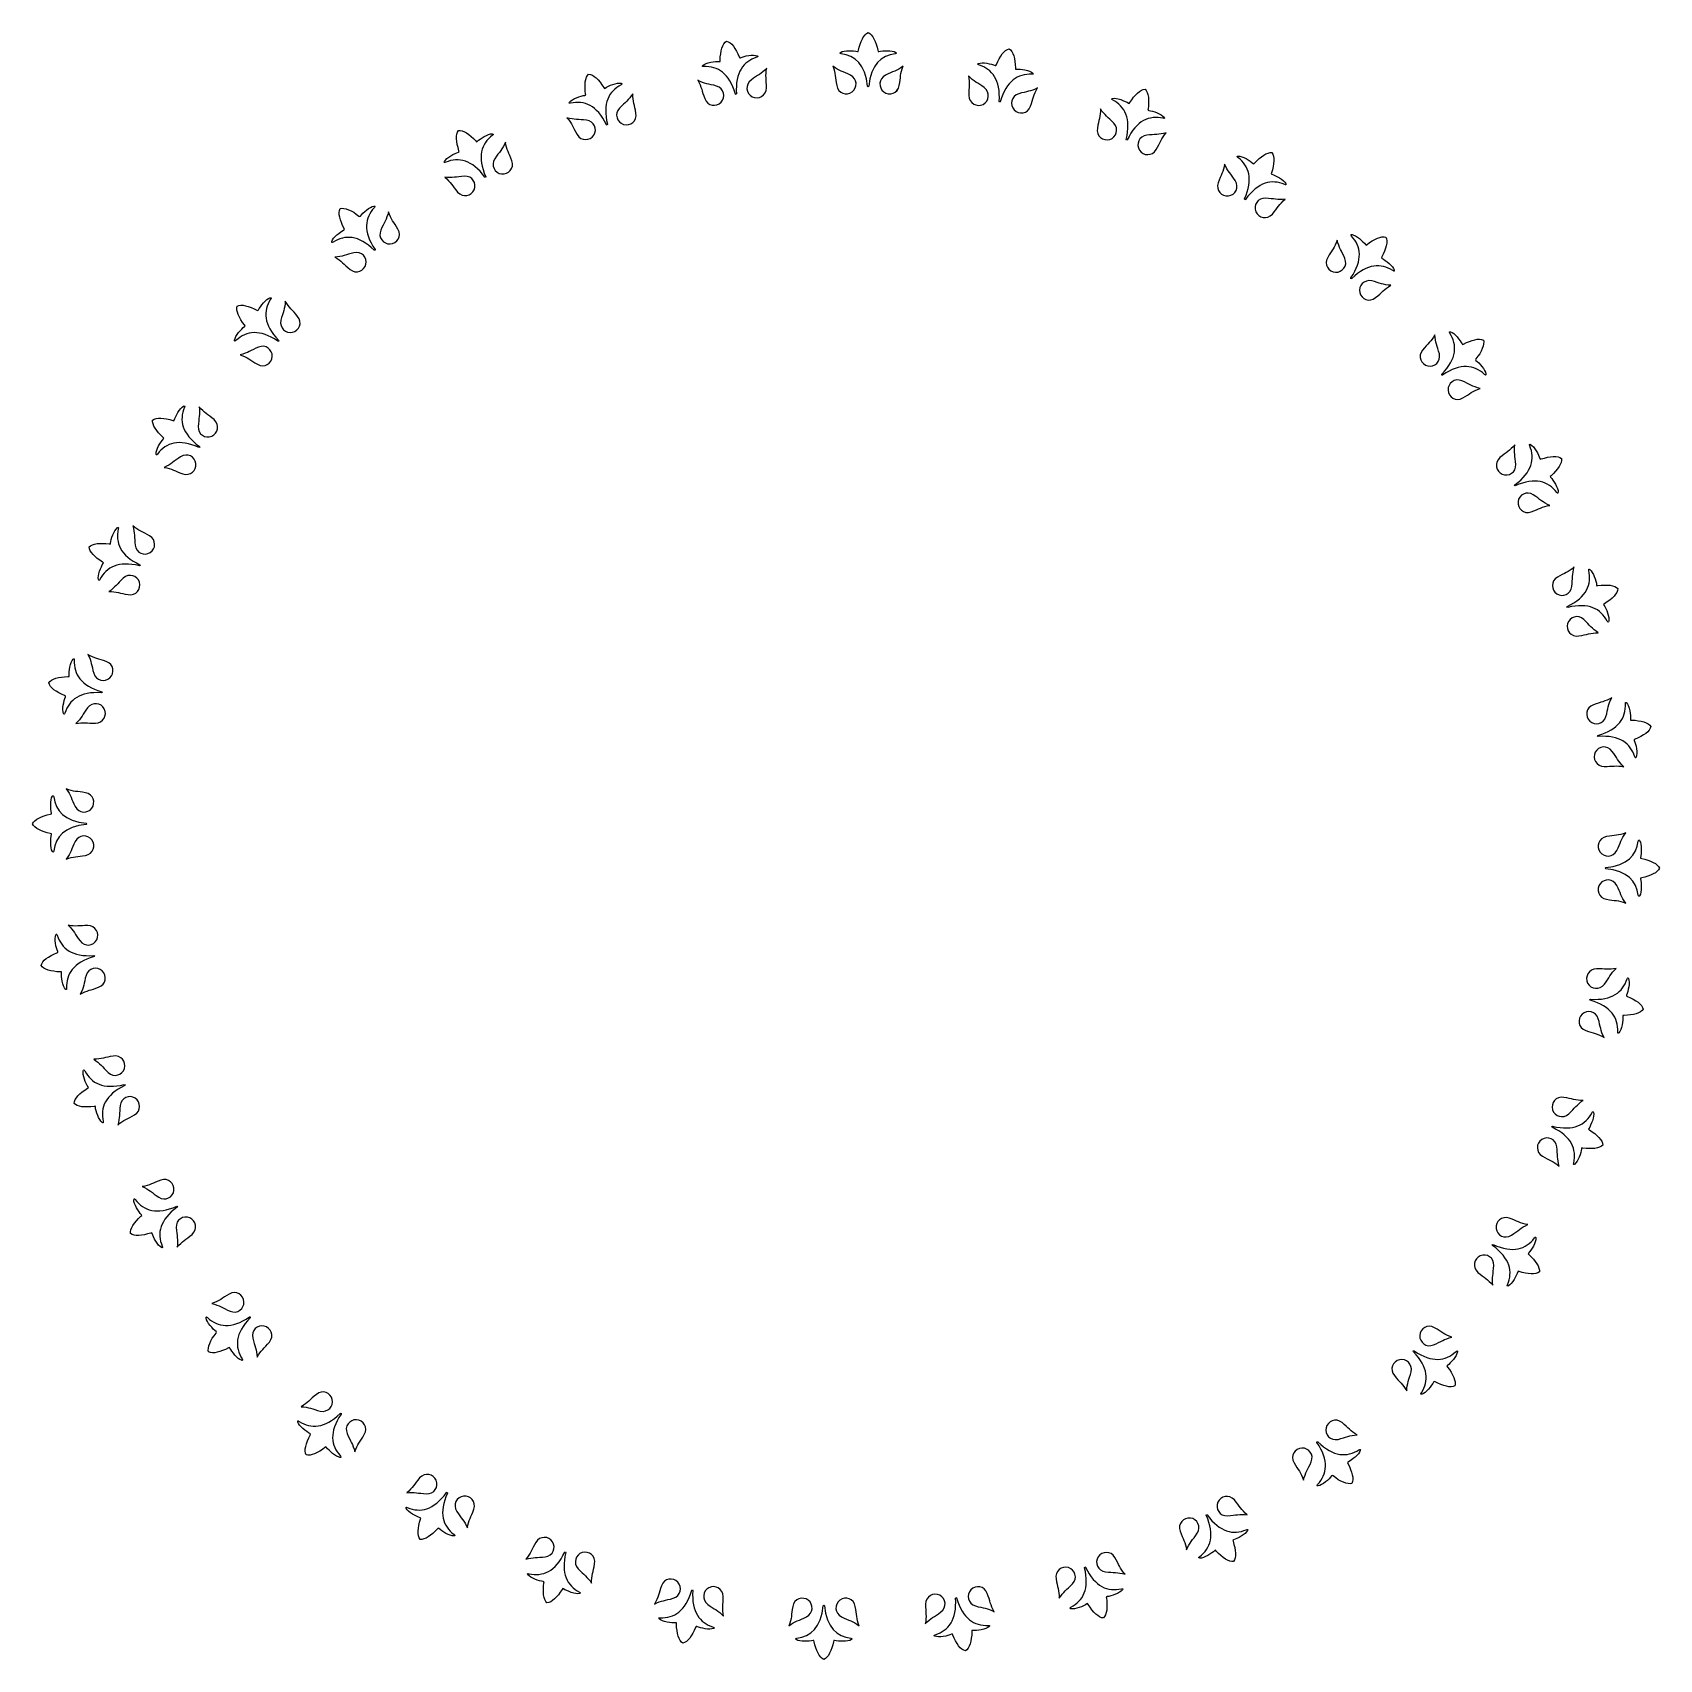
# Model space of a CAD drawing. Header units: centimetres. Extents: x -5.5 to 5.5, y -5.5 to 5.5.
import ezdxf

# ---------------------------------------------------------------- set-up
doc = ezdxf.new("R2010")
doc.units = ezdxf.units.CM
doc.header["$MEASUREMENT"] = 0
doc.layers.add('Camada 1', color=7, linetype='Continuous')

msp = doc.modelspace()

# ---------------------------------------------------------------- linework, layer by layer
at = {"layer": 'Camada 1'}
for points, knots in [([(0.1503, 5.51169), (0.1203, 5.49941), (0.09693, 5.45017), (0.0846, 5.39123), (0.0846, 5.39123), (0.08277, 5.38239), (0.0837, 5.3825), (0.07714, 5.38414), (0.07714, 5.38414), (0.05182, 5.39033), (-0.01433, 5.39269), (-0.03613, 5.37705), (-0.03613, 5.37705), (-0.04359, 5.37173), (-0.04264, 5.36962), (-0.03248, 5.36808), (-0.03248, 5.36808), (0.06301, 5.35496), (0.13053, 5.29466), (0.14656, 5.14766), (0.14656, 5.14766), (0.14738, 5.14247), (0.15296, 5.14152), (0.15397, 5.14766), (0.15397, 5.14766), (0.1699, 5.29474), (0.23739, 5.35496), (0.33285, 5.36816), (0.33285, 5.36816), (0.34293, 5.36959), (0.34402, 5.37168), (0.33658, 5.37708), (0.33658, 5.37708), (0.3147, 5.39269), (0.24845, 5.39039), (0.22329, 5.38412), (0.22329, 5.38412), (0.21673, 5.38253), (0.21771, 5.38243), (0.21575, 5.39118), (0.21575, 5.39118), (0.20335, 5.45013), (0.18009, 5.49934), (0.1503, 5.51169)], [0, 0, 0, 0, 0.08333333, 0.08333333, 0.08333333, 0.08333333, 0.16666667, 0.16666667, 0.16666667, 0.16666667, 0.25, 0.25, 0.25, 0.25, 0.33333333, 0.33333333, 0.33333333, 0.33333333, 0.41666667, 0.41666667, 0.41666667, 0.41666667, 0.5, 0.5, 0.5, 0.5, 0.58333333, 0.58333333, 0.58333333, 0.58333333, 0.66666667, 0.66666667, 0.66666667, 0.66666667, 0.75, 0.75, 0.75, 0.75, 0.83333333, 0.83333333, 0.83333333, 0.83333333, 1, 1, 1, 1]), ([(-0.80911, 5.45401), (-0.83652, 5.43671), (-0.85094, 5.38419), (-0.85285, 5.32402), (-0.85285, 5.32402), (-0.85319, 5.315), (-0.85227, 5.31524), (-0.85896, 5.31574), (-0.85896, 5.31574), (-0.88497, 5.31746), (-0.95051, 5.30825), (-0.96934, 5.28912), (-0.96934, 5.28912), (-0.9758, 5.28256), (-0.97442, 5.28063), (-0.96418, 5.28097), (-0.96418, 5.28097), (-0.86779, 5.28454), (-0.7909, 5.23694), (-0.7496, 5.09489), (-0.7496, 5.09489), (-0.74783, 5.08992), (-0.74219, 5.08992), (-0.74224, 5.09619), (-0.74224, 5.09619), (-0.75214, 5.2438), (-0.69612, 5.31484), (-0.60442, 5.34442), (-0.60442, 5.34442), (-0.59468, 5.3476), (-0.59397, 5.3499), (-0.60222, 5.35387), (-0.60222, 5.35387), (-0.62651, 5.36541), (-0.69136, 5.35162), (-0.71509, 5.34114), (-0.71509, 5.34114), (-0.72133, 5.33836), (-0.72028, 5.33844), (-0.72374, 5.34683), (-0.72374, 5.34683), (-0.74619, 5.40266), (-0.77754, 5.44711), (-0.80911, 5.45401)], [0, 0, 0, 0, 0.08333333, 0.08333333, 0.08333333, 0.08333333, 0.16666667, 0.16666667, 0.16666667, 0.16666667, 0.25, 0.25, 0.25, 0.25, 0.33333333, 0.33333333, 0.33333333, 0.33333333, 0.41666667, 0.41666667, 0.41666667, 0.41666667, 0.5, 0.5, 0.5, 0.5, 0.58333333, 0.58333333, 0.58333333, 0.58333333, 0.66666667, 0.66666667, 0.66666667, 0.66666667, 0.75, 0.75, 0.75, 0.75, 0.83333333, 0.83333333, 0.83333333, 0.83333333, 1, 1, 1, 1]), ([(0.15027, 5.51167), (0.12027, 5.49939), (0.09696, 5.45015), (0.08463, 5.39126), (0.08463, 5.39126), (0.08272, 5.38242), (0.0837, 5.3825), (0.07717, 5.38417), (0.07717, 5.38417), (0.05185, 5.39036), (-0.0143, 5.39269), (-0.03615, 5.37711), (-0.03615, 5.37711), (-0.04364, 5.37177), (-0.04263, 5.36962), (-0.03247, 5.36819), (-0.03247, 5.36819), (0.06307, 5.35496), (0.13051, 5.29474), (0.14652, 5.14766), (0.14652, 5.14766), (0.14742, 5.14247), (0.15295, 5.1415), (0.15401, 5.14766), (0.15401, 5.14766), (0.16991, 5.29474), (0.23738, 5.35496), (0.33284, 5.36819), (0.33284, 5.36819), (0.343, 5.36962), (0.34408, 5.37176), (0.33665, 5.37711), (0.33665, 5.37711), (0.31472, 5.39269), (0.24846, 5.39037), (0.22328, 5.38417), (0.22328, 5.38417), (0.21667, 5.3825), (0.2177, 5.38242), (0.21577, 5.39126), (0.21577, 5.39126), (0.20332, 5.45015), (0.18014, 5.49939), (0.15027, 5.51167)], [0, 0, 0, 0, 0.08333333, 0.08333333, 0.08333333, 0.08333333, 0.16666667, 0.16666667, 0.16666667, 0.16666667, 0.25, 0.25, 0.25, 0.25, 0.33333333, 0.33333333, 0.33333333, 0.33333333, 0.41666667, 0.41666667, 0.41666667, 0.41666667, 0.5, 0.5, 0.5, 0.5, 0.58333333, 0.58333333, 0.58333333, 0.58333333, 0.66666667, 0.66666667, 0.66666667, 0.66666667, 0.75, 0.75, 0.75, 0.75, 0.83333333, 0.83333333, 0.83333333, 0.83333333, 1, 1, 1, 1]), ([(1.1051, 5.40187), (1.07343, 5.39499), (1.04186, 5.35057), (1.01948, 5.29466), (1.01948, 5.29466), (1.01615, 5.28627), (1.01707, 5.28625), (1.01091, 5.28897), (1.01091, 5.28897), (0.98707, 5.29947), (0.9223, 5.31326), (0.89812, 5.30167), (0.89812, 5.30167), (0.88984, 5.29773), (0.89042, 5.29548), (0.90016, 5.2922), (0.90016, 5.2922), (0.99192, 5.2627), (1.04793, 5.19158), (1.03822, 5.04405), (1.03822, 5.04405), (1.03811, 5.03878), (1.04346, 5.03688), (1.0455, 5.04278), (1.0455, 5.04278), (1.08672, 5.18486), (1.16366, 5.23246), (1.25994, 5.22889), (1.25994, 5.22889), (1.27013, 5.22855), (1.27153, 5.2304), (1.26515, 5.23701), (1.26515, 5.23701), (1.24631, 5.25619), (1.18067, 5.26543), (1.15479, 5.2636), (1.15479, 5.2636), (1.14804, 5.26318), (1.14897, 5.26289), (1.1486, 5.27188), (1.1486, 5.27188), (1.14666, 5.33202), (1.1323, 5.38451), (1.1051, 5.40187)], [0, 0, 0, 0, 0.08333333, 0.08333333, 0.08333333, 0.08333333, 0.16666667, 0.16666667, 0.16666667, 0.16666667, 0.25, 0.25, 0.25, 0.25, 0.33333333, 0.33333333, 0.33333333, 0.33333333, 0.41666667, 0.41666667, 0.41666667, 0.41666667, 0.5, 0.5, 0.5, 0.5, 0.58333333, 0.58333333, 0.58333333, 0.58333333, 0.66666667, 0.66666667, 0.66666667, 0.66666667, 0.75, 0.75, 0.75, 0.75, 0.83333333, 0.83333333, 0.83333333, 0.83333333, 1, 1, 1, 1]), ([(-1.74391, 5.23065), (-1.76791, 5.20885), (-1.77299, 5.15461), (-1.76442, 5.09505), (-1.76442, 5.09505), (-1.7632, 5.08611), (-1.7623, 5.0865), (-1.769, 5.08582), (-1.769, 5.08582), (-1.7949, 5.08302), (-1.85787, 5.06256), (-1.87309, 5.04044), (-1.87309, 5.04044), (-1.8783, 5.03285), (-1.87661, 5.03121), (-1.86658, 5.03332), (-1.86658, 5.03332), (-1.77228, 5.05359), (-1.6883, 5.02006), (-1.62295, 4.88732), (-1.62295, 4.88732), (-1.62033, 4.88274), (-1.6148, 4.88372), (-1.61591, 4.88986), (-1.61591, 4.88986), (-1.65128, 5.03353), (-1.60848, 5.11319), (-1.52331, 5.15825), (-1.52331, 5.15825), (-1.51426, 5.16307), (-1.51397, 5.16545), (-1.52278, 5.16793), (-1.52278, 5.16793), (-1.54871, 5.17507), (-1.61017, 5.15023), (-1.63171, 5.13578), (-1.63171, 5.13578), (-1.63737, 5.13194), (-1.63637, 5.13223), (-1.64121, 5.13988), (-1.64121, 5.13988), (-1.67303, 5.19102), (-1.7116, 5.22933), (-1.74391, 5.23065)], [0, 0, 0, 0, 0.08333333, 0.08333333, 0.08333333, 0.08333333, 0.16666667, 0.16666667, 0.16666667, 0.16666667, 0.25, 0.25, 0.25, 0.25, 0.33333333, 0.33333333, 0.33333333, 0.33333333, 0.41666667, 0.41666667, 0.41666667, 0.41666667, 0.5, 0.5, 0.5, 0.5, 0.58333333, 0.58333333, 0.58333333, 0.58333333, 0.66666667, 0.66666667, 0.66666667, 0.66666667, 0.75, 0.75, 0.75, 0.75, 0.83333333, 0.83333333, 0.83333333, 0.83333333, 1, 1, 1, 1]), ([(-0.8775, 5.14869), (-0.8258, 5.13289), (-0.81432, 5.07384), (-0.84623, 5.03971), (-0.84623, 5.03971), (-0.87819, 5.00558), (-0.93786, 5.01304), (-0.95706, 5.06365), (-0.95706, 5.06365), (-0.97682, 5.11569), (-0.9769, 5.14242), (-1.00495, 5.18811), (-1.00495, 5.18811), (-0.95749, 5.16316), (-0.93079, 5.16493), (-0.8775, 5.14869)], [0, 0, 0, 0, 0.2, 0.2, 0.2, 0.2, 0.4, 0.4, 0.4, 0.4, 0.6, 0.6, 0.6, 0.6, 1, 1, 1, 1]), ([(-0.53691, 5.27066), (-0.54765, 5.21811), (-0.53852, 5.193), (-0.53929, 5.13734), (-0.53929, 5.13734), (-0.54003, 5.08323), (-0.59356, 5.0558), (-0.6352, 5.07694), (-0.6352, 5.07694), (-0.6769, 5.09808), (-0.68632, 5.15751), (-0.64308, 5.19002), (-0.64308, 5.19002), (-0.59866, 5.22348), (-0.57292, 5.23097), (-0.53691, 5.27066)], [0, 0, 0, 0, 0.2, 0.2, 0.2, 0.2, 0.4, 0.4, 0.4, 0.4, 0.6, 0.6, 0.6, 0.6, 1, 1, 1, 1]), ([(0.02991, 5.22285), (0.07809, 5.19832), (0.07912, 5.13816), (0.04176, 5.11011), (0.04176, 5.11011), (0.00435, 5.08204), (-0.05312, 5.09976), (-0.06323, 5.15295), (-0.06323, 5.15295), (-0.07365, 5.20764), (-0.06908, 5.23397), (-0.08876, 5.28384), (-0.08876, 5.28384), (-0.04637, 5.25097), (-0.01978, 5.24809), (0.02991, 5.22285)], [0, 0, 0, 0, 0.2, 0.2, 0.2, 0.2, 0.4, 0.4, 0.4, 0.4, 0.6, 0.6, 0.6, 0.6, 1, 1, 1, 1]), ([(0.02996, 5.22285), (0.07806, 5.19824), (0.07915, 5.1381), (0.04181, 5.11008), (0.04181, 5.11008), (0.00434, 5.08201), (-0.0531, 5.09973), (-0.06323, 5.153), (-0.06323, 5.153), (-0.07363, 5.20758), (-0.06905, 5.23399), (-0.08871, 5.28378), (-0.08871, 5.28378), (-0.04639, 5.251), (-0.01978, 5.24806), (0.02996, 5.22285)], [0, 0, 0, 0, 0.2, 0.2, 0.2, 0.2, 0.4, 0.4, 0.4, 0.4, 0.6, 0.6, 0.6, 0.6, 1, 1, 1, 1]), ([(0.38649, 5.28381), (0.3668, 5.23394), (0.37141, 5.20761), (0.36098, 5.15292), (0.36098, 5.15292), (0.35087, 5.09974), (0.29338, 5.08204), (0.25602, 5.11008), (0.25602, 5.11008), (0.21861, 5.13815), (0.21967, 5.19829), (0.26787, 5.22282), (0.26787, 5.22282), (0.31749, 5.24809), (0.34413, 5.25097), (0.38649, 5.28381)], [0, 0, 0, 0, 0.2, 0.2, 0.2, 0.2, 0.4, 0.4, 0.4, 0.4, 0.6, 0.6, 0.6, 0.6, 1, 1, 1, 1]), ([(0.38652, 5.28378), (0.3667, 5.23391), (0.37147, 5.20758), (0.36096, 5.15292), (0.36096, 5.15292), (0.35085, 5.09974), (0.29333, 5.08199), (0.256, 5.11016), (0.256, 5.11016), (0.21861, 5.1381), (0.2197, 5.19837), (0.26785, 5.22277), (0.26785, 5.22277), (0.31754, 5.24806), (0.34413, 5.25097), (0.38652, 5.28378)], [0, 0, 0, 0, 0.2, 0.2, 0.2, 0.2, 0.4, 0.4, 0.4, 0.4, 0.6, 0.6, 0.6, 0.6, 1, 1, 1, 1]), ([(0.93643, 5.13829), (0.97953, 5.10572), (0.97014, 5.04629), (0.92852, 5.02518), (0.92852, 5.02518), (0.88674, 5.00404), (0.83324, 5.03148), (0.83253, 5.08566), (0.83253, 5.08566), (0.83179, 5.14125), (0.84084, 5.16644), (0.83015, 5.2189), (0.83015, 5.2189), (0.86613, 5.1793), (0.89184, 5.17176), (0.93643, 5.13829)], [0, 0, 0, 0, 0.2, 0.2, 0.2, 0.2, 0.4, 0.4, 0.4, 0.4, 0.6, 0.6, 0.6, 0.6, 1, 1, 1, 1]), ([(-1.444, 5.09733), (-1.44546, 5.04373), (-1.43209, 5.02057), (-1.4232, 4.96562), (-1.4232, 4.96562), (-1.41452, 4.9122), (-1.46246, 4.87587), (-1.50718, 4.8895), (-1.50718, 4.8895), (-1.55192, 4.90307), (-1.57153, 4.95996), (-1.53459, 4.99949), (-1.53459, 4.99949), (-1.4966, 5.04018), (-1.47258, 5.05201), (-1.444, 5.09733)], [0, 0, 0, 0, 0.2, 0.2, 0.2, 0.2, 0.4, 0.4, 0.4, 0.4, 0.6, 0.6, 0.6, 0.6, 1, 1, 1, 1]), ([(1.29816, 5.13638), (1.27001, 5.09069), (1.27009, 5.06396), (1.25024, 5.01195), (1.25024, 5.01195), (1.23103, 4.96131), (1.17134, 4.95385), (1.13943, 4.98808), (1.13943, 4.98808), (1.10747, 5.02211), (1.119, 5.08124), (1.17068, 5.09693), (1.17068, 5.09693), (1.22405, 5.11318), (1.25072, 5.11143), (1.29816, 5.13638)], [0, 0, 0, 0, 0.2, 0.2, 0.2, 0.2, 0.4, 0.4, 0.4, 0.4, 0.6, 0.6, 0.6, 0.6, 1, 1, 1, 1]), ([(2.02635, 5.12789), (1.99394, 5.12662), (1.95518, 5.08833), (1.9234, 5.03716), (1.9234, 5.03716), (1.91864, 5.02946), (1.91956, 5.02928), (1.91398, 5.03306), (1.91398, 5.03306), (1.89231, 5.04753), (1.83093, 5.07235), (1.8051, 5.06515), (1.8051, 5.06515), (1.79629, 5.06269), (1.79645, 5.06039), (1.80547, 5.05547), (1.80547, 5.05547), (1.89072, 5.01049), (1.93353, 4.93072), (1.89834, 4.7871), (1.89834, 4.7871), (1.89733, 4.78194), (1.90226, 4.77914), (1.9053, 4.78456), (1.9053, 4.78456), (1.97057, 4.91733), (2.05463, 4.95085), (2.14882, 4.93061), (2.14882, 4.93061), (2.15879, 4.92849), (2.16049, 4.93008), (2.15538, 4.9377), (2.15538, 4.9377), (2.14017, 4.95987), (2.07709, 4.98035), (2.05129, 4.98305), (2.05129, 4.98305), (2.04457, 4.98382), (2.04544, 4.98337), (2.04663, 4.99228), (2.04663, 4.99228), (2.05514, 5.05193), (2.05011, 5.10609), (2.02635, 5.12789)], [0, 0, 0, 0, 0.08333333, 0.08333333, 0.08333333, 0.08333333, 0.16666667, 0.16666667, 0.16666667, 0.16666667, 0.25, 0.25, 0.25, 0.25, 0.33333333, 0.33333333, 0.33333333, 0.33333333, 0.41666667, 0.41666667, 0.41666667, 0.41666667, 0.5, 0.5, 0.5, 0.5, 0.58333333, 0.58333333, 0.58333333, 0.58333333, 0.66666667, 0.66666667, 0.66666667, 0.66666667, 0.75, 0.75, 0.75, 0.75, 0.83333333, 0.83333333, 0.83333333, 0.83333333, 1, 1, 1, 1]), ([(1.81447, 4.89762), (1.85127, 4.85804), (1.83169, 4.80115), (1.78703, 4.78761), (1.78703, 4.78761), (1.74224, 4.77406), (1.69432, 4.81034), (1.703, 4.86384), (1.703, 4.86384), (1.71192, 4.91871), (1.72523, 4.94195), (1.7238, 4.99547), (1.7238, 4.99547), (1.75235, 4.9502), (1.77637, 4.93832), (1.81447, 4.89762)], [0, 0, 0, 0, 0.2, 0.2, 0.2, 0.2, 0.4, 0.4, 0.4, 0.4, 0.6, 0.6, 0.6, 0.6, 1, 1, 1, 1]), ([(-2.62571, 4.84838), (-2.64555, 4.82274), (-2.64114, 4.76845), (-2.62238, 4.71125), (-2.62238, 4.71125), (-2.61963, 4.70265), (-2.61881, 4.70321), (-2.62529, 4.70138), (-2.62529, 4.70138), (-2.65032, 4.6941), (-2.70877, 4.66304), (-2.71991, 4.63859), (-2.71991, 4.63859), (-2.72375, 4.63023), (-2.72179, 4.62888), (-2.71226, 4.63272), (-2.71226, 4.63272), (-2.62291, 4.66905), (-2.53438, 4.65063), (-2.44699, 4.53125), (-2.44699, 4.53125), (-2.44363, 4.5272), (-2.43834, 4.52911), (-2.44051, 4.53498), (-2.44051, 4.53498), (-2.50031, 4.67031), (-2.47194, 4.7562), (-2.3959, 4.81539), (-2.3959, 4.81539), (-2.38783, 4.82171), (-2.38796, 4.82409), (-2.39706, 4.82502), (-2.39706, 4.82502), (-2.42384, 4.82756), (-2.48003, 4.79242), (-2.49877, 4.77443), (-2.49877, 4.77443), (-2.50369, 4.76969), (-2.50274, 4.77014), (-2.50882, 4.77681), (-2.50882, 4.77681), (-2.54901, 4.82163), (-2.59367, 4.85267), (-2.62571, 4.84838)], [0, 0, 0, 0, 0.08333333, 0.08333333, 0.08333333, 0.08333333, 0.16666667, 0.16666667, 0.16666667, 0.16666667, 0.25, 0.25, 0.25, 0.25, 0.33333333, 0.33333333, 0.33333333, 0.33333333, 0.41666667, 0.41666667, 0.41666667, 0.41666667, 0.5, 0.5, 0.5, 0.5, 0.58333333, 0.58333333, 0.58333333, 0.58333333, 0.66666667, 0.66666667, 0.66666667, 0.66666667, 0.75, 0.75, 0.75, 0.75, 0.83333333, 0.83333333, 0.83333333, 0.83333333, 1, 1, 1, 1]), ([(-1.75822, 4.9181), (-1.70456, 4.91151), (-1.683, 4.85534), (-1.7085, 4.81621), (-1.7085, 4.81621), (-1.73406, 4.77705), (-1.79412, 4.77404), (-1.82179, 4.82055), (-1.82179, 4.82055), (-1.85031, 4.86839), (-1.855, 4.89466), (-1.89058, 4.9348), (-1.89058, 4.9348), (-1.8395, 4.91845), (-1.81355, 4.92482), (-1.75822, 4.9181)], [0, 0, 0, 0, 0.2, 0.2, 0.2, 0.2, 0.4, 0.4, 0.4, 0.4, 0.6, 0.6, 0.6, 0.6, 1, 1, 1, 1]), ([(-2.30721, 4.76917), (-2.29933, 4.71612), (-2.28218, 4.69564), (-2.26387, 4.64307), (-2.26387, 4.64307), (-2.24604, 4.59198), (-2.28697, 4.54787), (-2.33332, 4.55351), (-2.33332, 4.55351), (-2.37973, 4.55909), (-2.40891, 4.61172), (-2.37944, 4.65707), (-2.37944, 4.65707), (-2.34909, 4.70371), (-2.32747, 4.71956), (-2.30721, 4.76917)], [0, 0, 0, 0, 0.2, 0.2, 0.2, 0.2, 0.4, 0.4, 0.4, 0.4, 0.6, 0.6, 0.6, 0.6, 1, 1, 1, 1]), ([(2.17036, 4.83293), (2.13469, 4.79282), (2.13014, 4.76647), (2.10157, 4.71871), (2.10157, 4.71871), (2.07387, 4.6722), (2.01378, 4.67519), (1.98833, 4.71442), (1.98833, 4.71442), (1.96274, 4.75347), (1.98439, 4.80975), (2.03799, 4.81621), (2.03799, 4.81621), (2.09334, 4.82296), (2.11935, 4.81661), (2.17036, 4.83293)], [0, 0, 0, 0, 0.2, 0.2, 0.2, 0.2, 0.4, 0.4, 0.4, 0.4, 0.6, 0.6, 0.6, 0.6, 1, 1, 1, 1]), ([(2.88601, 4.6981), (2.85389, 4.70247), (2.80904, 4.67151), (2.76888, 4.62664), (2.76888, 4.62664), (2.76285, 4.61989), (2.76375, 4.61955), (2.75888, 4.62423), (2.75888, 4.62423), (2.74004, 4.64227), (2.68392, 4.67736), (2.65723, 4.67474), (2.65723, 4.67474), (2.6481, 4.67387), (2.64786, 4.67154), (2.65588, 4.66514), (2.65588, 4.66514), (2.73203, 4.60603), (2.76034, 4.52004), (2.70073, 4.38471), (2.70073, 4.38471), (2.69885, 4.37979), (2.70322, 4.37619), (2.70713, 4.38101), (2.70713, 4.38101), (2.79447, 4.50042), (2.88305, 4.51883), (2.9723, 4.48253), (2.9723, 4.48253), (2.98175, 4.47869), (2.98373, 4.47996), (2.98, 4.48838), (2.98, 4.48838), (2.96886, 4.51285), (2.91031, 4.544), (2.88538, 4.55114), (2.88538, 4.55114), (2.8789, 4.55305), (2.87969, 4.55246), (2.88242, 4.56104), (2.88242, 4.56104), (2.90117, 4.6183), (2.90564, 4.67252), (2.88601, 4.6981)], [0, 0, 0, 0, 0.08333333, 0.08333333, 0.08333333, 0.08333333, 0.16666667, 0.16666667, 0.16666667, 0.16666667, 0.25, 0.25, 0.25, 0.25, 0.33333333, 0.33333333, 0.33333333, 0.33333333, 0.41666667, 0.41666667, 0.41666667, 0.41666667, 0.5, 0.5, 0.5, 0.5, 0.58333333, 0.58333333, 0.58333333, 0.58333333, 0.66666667, 0.66666667, 0.66666667, 0.66666667, 0.75, 0.75, 0.75, 0.75, 0.83333333, 0.83333333, 0.83333333, 0.83333333, 1, 1, 1, 1]), ([(-2.58555, 4.53808), (-2.53155, 4.54091), (-2.50057, 4.48934), (-2.5189, 4.44638), (-2.5189, 4.44638), (-2.53726, 4.40339), (-2.59589, 4.39), (-2.63124, 4.43095), (-2.63124, 4.43095), (-2.66762, 4.4731), (-2.67683, 4.49818), (-2.71882, 4.53152), (-2.71882, 4.53152), (-2.66566, 4.5243), (-2.64116, 4.53506), (-2.58555, 4.53808)], [0, 0, 0, 0, 0.2, 0.2, 0.2, 0.2, 0.4, 0.4, 0.4, 0.4, 0.6, 0.6, 0.6, 0.6, 1, 1, 1, 1]), ([(2.63738, 4.50813), (2.66675, 4.46278), (2.63762, 4.41015), (2.59126, 4.40455), (2.59126, 4.40455), (2.54477, 4.39899), (2.50389, 4.44305), (2.52175, 4.49422), (2.52175, 4.49422), (2.54003, 4.54671), (2.55718, 4.56727), (2.56509, 4.62024), (2.56509, 4.62024), (2.58534, 4.5707), (2.6069, 4.55483), (2.63738, 4.50813)], [0, 0, 0, 0, 0.2, 0.2, 0.2, 0.2, 0.4, 0.4, 0.4, 0.4, 0.6, 0.6, 0.6, 0.6, 1, 1, 1, 1]), ([(-3.42772, 4.31877), (-3.4428, 4.29006), (-3.42904, 4.23736), (-3.40063, 4.18431), (-3.40063, 4.18431), (-3.39642, 4.17632), (-3.39571, 4.17701), (-3.40177, 4.1741), (-3.40177, 4.1741), (-3.42516, 4.16259), (-3.47731, 4.12184), (-3.48403, 4.09584), (-3.48403, 4.09584), (-3.48633, 4.08692), (-3.48419, 4.08594), (-3.47548, 4.09137), (-3.47548, 4.09137), (-3.3938, 4.14267), (-3.30342, 4.13989), (-3.19661, 4.0375), (-3.19661, 4.0375), (-3.19261, 4.03411), (-3.18772, 4.03692), (-3.19089, 4.04232), (-3.19089, 4.04232), (-3.27328, 4.16522), (-3.26026, 4.25473), (-3.19565, 4.32619), (-3.19565, 4.32619), (-3.1888, 4.33381), (-3.18935, 4.33614), (-3.19848, 4.33548), (-3.19848, 4.33548), (-3.22531, 4.33331), (-3.27455, 4.28897), (-3.28987, 4.26801), (-3.28987, 4.26801), (-3.29387, 4.26251), (-3.29302, 4.26309), (-3.30019, 4.26862), (-3.30019, 4.26862), (-3.34755, 4.30575), (-3.39695, 4.32856), (-3.42772, 4.31877)], [0, 0, 0, 0, 0.08333333, 0.08333333, 0.08333333, 0.08333333, 0.16666667, 0.16666667, 0.16666667, 0.16666667, 0.25, 0.25, 0.25, 0.25, 0.33333333, 0.33333333, 0.33333333, 0.33333333, 0.41666667, 0.41666667, 0.41666667, 0.41666667, 0.5, 0.5, 0.5, 0.5, 0.58333333, 0.58333333, 0.58333333, 0.58333333, 0.66666667, 0.66666667, 0.66666667, 0.66666667, 0.75, 0.75, 0.75, 0.75, 0.83333333, 0.83333333, 0.83333333, 0.83333333, 1, 1, 1, 1]), ([(2.97663, 4.38264), (2.93456, 4.34933), (2.92549, 4.32417), (2.88905, 4.28207), (2.88905, 4.28207), (2.8537, 4.24106), (2.79502, 4.25447), (2.77679, 4.29752), (2.77679, 4.29752), (2.75837, 4.34044), (2.78946, 4.39208), (2.84339, 4.38912), (2.84339, 4.38912), (2.89903, 4.38618), (2.92353, 4.37541), (2.97663, 4.38264)], [0, 0, 0, 0, 0.2, 0.2, 0.2, 0.2, 0.4, 0.4, 0.4, 0.4, 0.6, 0.6, 0.6, 0.6, 1, 1, 1, 1]), ([(-3.1003, 4.29607), (-3.08331, 4.24519), (-3.06286, 4.22802), (-3.03572, 4.17942), (-3.03572, 4.17942), (-3.00929, 4.13219), (-3.04194, 4.08168), (-3.08858, 4.07917), (-3.08858, 4.07917), (-3.13525, 4.0766), (-3.17314, 4.12336), (-3.15197, 4.17315), (-3.15197, 4.17315), (-3.13019, 4.22434), (-3.11165, 4.24368), (-3.1003, 4.29607)], [0, 0, 0, 0, 0.2, 0.2, 0.2, 0.2, 0.4, 0.4, 0.4, 0.4, 0.6, 0.6, 0.6, 0.6, 1, 1, 1, 1]), ([(3.38014, 3.98166), (3.4012, 3.93189), (3.36334, 3.88514), (3.31675, 3.88765), (3.31675, 3.88765), (3.27, 3.89024), (3.2374, 3.94073), (3.26386, 3.98803), (3.26386, 3.98803), (3.29098, 4.03653), (3.31143, 4.05383), (3.32842, 4.10461), (3.32842, 4.10461), (3.33974, 4.05233), (3.35824, 4.03294), (3.38014, 3.98166)], [0, 0, 0, 0, 0.2, 0.2, 0.2, 0.2, 0.4, 0.4, 0.4, 0.4, 0.6, 0.6, 0.6, 0.6, 1, 1, 1, 1]), ([(3.65798, 4.12559), (3.62713, 4.13546), (3.57757, 4.11278), (3.53024, 4.07556), (3.53024, 4.07556), (3.52312, 4.06998), (3.52394, 4.06947), (3.51997, 4.07492), (3.51997, 4.07492), (3.50454, 4.09595), (3.45539, 4.14025), (3.42864, 4.14231), (3.42864, 4.14231), (3.41949, 4.14302), (3.41888, 4.1408), (3.42565, 4.1331), (3.42565, 4.1331), (3.49037, 4.06166), (3.50336, 3.97207), (3.42113, 3.84915), (3.42113, 3.84915), (3.4184, 3.84465), (3.42208, 3.84034), (3.42682, 3.84439), (3.42682, 3.84439), (3.53355, 3.94681), (3.62399, 3.94956), (3.70559, 3.89834), (3.70559, 3.89834), (3.71424, 3.89292), (3.71639, 3.89384), (3.71419, 3.90276), (3.71419, 3.90276), (3.70747, 3.9288), (3.65521, 3.96962), (3.6319, 3.981), (3.6319, 3.981), (3.62584, 3.98402), (3.62653, 3.98328), (3.63068, 3.99124), (3.63068, 3.99124), (3.65907, 4.04437), (3.67288, 4.09697), (3.65798, 4.12559)], [0, 0, 0, 0, 0.08333333, 0.08333333, 0.08333333, 0.08333333, 0.16666667, 0.16666667, 0.16666667, 0.16666667, 0.25, 0.25, 0.25, 0.25, 0.33333333, 0.33333333, 0.33333333, 0.33333333, 0.41666667, 0.41666667, 0.41666667, 0.41666667, 0.5, 0.5, 0.5, 0.5, 0.58333333, 0.58333333, 0.58333333, 0.58333333, 0.66666667, 0.66666667, 0.66666667, 0.66666667, 0.75, 0.75, 0.75, 0.75, 0.83333333, 0.83333333, 0.83333333, 0.83333333, 1, 1, 1, 1]), ([(-3.33429, 4.02016), (-3.28158, 4.0323), (-3.24214, 3.98693), (-3.25272, 3.94139), (-3.25272, 3.94139), (-3.26333, 3.89586), (-3.31876, 3.87249), (-3.36067, 3.9067), (-3.36067, 3.9067), (-3.40382, 3.94189), (-3.41724, 3.96499), (-3.46436, 3.99052), (-3.46436, 3.99052), (-3.41078, 3.99267), (-3.38856, 4.00754), (-3.33429, 4.02016)], [0, 0, 0, 0, 0.2, 0.2, 0.2, 0.2, 0.4, 0.4, 0.4, 0.4, 0.6, 0.6, 0.6, 0.6, 1, 1, 1, 1]), ([(3.69246, 3.79918), (3.64526, 3.77367), (3.63195, 3.75047), (3.58874, 3.71536), (3.58874, 3.71536), (3.54683, 3.68112), (3.49135, 3.70451), (3.48087, 3.75007), (3.48087, 3.75007), (3.47021, 3.79553), (3.50976, 3.84101), (3.56236, 3.82873), (3.56236, 3.82873), (3.61663, 3.81614), (3.63888, 3.80127), (3.69246, 3.79918)], [0, 0, 0, 0, 0.2, 0.2, 0.2, 0.2, 0.4, 0.4, 0.4, 0.4, 0.6, 0.6, 0.6, 0.6, 1, 1, 1, 1]), ([(-4.12561, 3.65794), (-4.13548, 3.62706), (-4.11278, 3.57753), (-4.07555, 3.53023), (-4.07555, 3.53023), (-4.07002, 3.52309), (-4.06944, 3.52391), (-4.07491, 3.51996), (-4.07491, 3.51996), (-4.09592, 3.50456), (-4.14024, 3.45538), (-4.14233, 3.42863), (-4.14233, 3.42863), (-4.14304, 3.41945), (-4.14077, 3.41887), (-4.13315, 3.42572), (-4.13315, 3.42572), (-4.06161, 3.49041), (-3.97215, 3.50338), (-3.84917, 3.42109), (-3.84917, 3.42109), (-3.84465, 3.41844), (-3.84031, 3.42207), (-3.84435, 3.42683), (-3.84435, 3.42683), (-3.94682, 3.53354), (-3.94957, 3.62394), (-3.89833, 3.70557), (-3.89833, 3.70557), (-3.89291, 3.71427), (-3.89386, 3.71647), (-3.90275, 3.71422), (-3.90275, 3.71422), (-3.92879, 3.70745), (-3.96956, 3.65522), (-3.98101, 3.63191), (-3.98101, 3.63191), (-3.984, 3.6258), (-3.98326, 3.62654), (-3.99128, 3.63072), (-3.99128, 3.63072), (-4.04438, 3.65903), (-4.09698, 3.67292), (-4.12561, 3.65794)], [0, 0, 0, 0, 0.08333333, 0.08333333, 0.08333333, 0.08333333, 0.16666667, 0.16666667, 0.16666667, 0.16666667, 0.25, 0.25, 0.25, 0.25, 0.33333333, 0.33333333, 0.33333333, 0.33333333, 0.41666667, 0.41666667, 0.41666667, 0.41666667, 0.5, 0.5, 0.5, 0.5, 0.58333333, 0.58333333, 0.58333333, 0.58333333, 0.66666667, 0.66666667, 0.66666667, 0.66666667, 0.75, 0.75, 0.75, 0.75, 0.83333333, 0.83333333, 0.83333333, 0.83333333, 1, 1, 1, 1]), ([(-3.79919, 3.69242), (-3.77366, 3.64527), (-3.75053, 3.63188), (-3.71534, 3.58876), (-3.71534, 3.58876), (-3.68113, 3.54685), (-3.70449, 3.49142), (-3.75, 3.48086), (-3.75, 3.48086), (-3.79551, 3.47022), (-3.84094, 3.5097), (-3.82874, 3.5624), (-3.82874, 3.5624), (-3.81618, 3.61662), (-3.80128, 3.63887), (-3.79919, 3.69242)], [0, 0, 0, 0, 0.2, 0.2, 0.2, 0.2, 0.4, 0.4, 0.4, 0.4, 0.6, 0.6, 0.6, 0.6, 1, 1, 1, 1]), ([(4.0202, 3.33423), (4.03229, 3.28155), (3.98689, 3.24208), (3.94141, 3.25266), (3.94141, 3.25266), (3.89582, 3.26332), (3.87251, 3.31873), (3.90675, 3.36069), (3.90675, 3.36069), (3.94189, 3.40376), (3.96501, 3.41723), (3.9906, 3.4643), (3.9906, 3.4643), (3.99268, 3.41082), (4.00752, 3.38852), (4.0202, 3.33423)], [0, 0, 0, 0, 0.2, 0.2, 0.2, 0.2, 0.4, 0.4, 0.4, 0.4, 0.6, 0.6, 0.6, 0.6, 1, 1, 1, 1]), ([(4.31881, 3.4277), (4.29013, 3.44278), (4.2374, 3.42905), (4.18432, 3.40061), (4.18432, 3.40061), (4.17633, 3.39632), (4.17704, 3.39572), (4.17408, 3.40175), (4.17408, 3.40175), (4.16254, 3.42514), (4.1218, 3.47729), (4.09584, 3.48398), (4.09584, 3.48398), (4.08695, 3.48628), (4.08594, 3.48419), (4.09129, 3.47543), (4.09129, 3.47543), (4.14262, 3.39386), (4.13984, 3.30334), (4.03753, 3.19659), (4.03753, 3.19659), (4.03406, 3.19262), (4.03695, 3.18773), (4.04232, 3.19093), (4.04232, 3.19093), (4.16522, 3.27327), (4.25475, 3.26028), (4.32619, 3.19564), (4.32619, 3.19564), (4.33378, 3.18881), (4.33606, 3.18934), (4.33545, 3.1985), (4.33545, 3.1985), (4.33336, 3.2253), (4.28896, 3.27457), (4.26798, 3.28983), (4.26798, 3.28983), (4.26256, 3.29385), (4.26309, 3.29301), (4.26856, 3.30012), (4.26856, 3.30012), (4.30576, 3.34753), (4.32854, 3.39693), (4.31881, 3.4277)], [0, 0, 0, 0, 0.08333333, 0.08333333, 0.08333333, 0.08333333, 0.16666667, 0.16666667, 0.16666667, 0.16666667, 0.25, 0.25, 0.25, 0.25, 0.33333333, 0.33333333, 0.33333333, 0.33333333, 0.41666667, 0.41666667, 0.41666667, 0.41666667, 0.5, 0.5, 0.5, 0.5, 0.58333333, 0.58333333, 0.58333333, 0.58333333, 0.66666667, 0.66666667, 0.66666667, 0.66666667, 0.75, 0.75, 0.75, 0.75, 0.83333333, 0.83333333, 0.83333333, 0.83333333, 1, 1, 1, 1]), ([(-3.98173, 3.38008), (-3.93194, 3.40119), (-3.88521, 3.36336), (-3.88772, 3.31669), (-3.88772, 3.31669), (-3.89029, 3.26999), (-3.9408, 3.23737), (-3.98802, 3.26377), (-3.98802, 3.26377), (-4.03662, 3.29092), (-4.05385, 3.31134), (-4.1047, 3.32833), (-4.1047, 3.32833), (-4.05229, 3.33976), (-4.03298, 3.35822), (-3.98173, 3.38008)], [0, 0, 0, 0, 0.2, 0.2, 0.2, 0.2, 0.4, 0.4, 0.4, 0.4, 0.6, 0.6, 0.6, 0.6, 1, 1, 1, 1]), ([(4.29608, 3.10026), (4.24515, 3.08335), (4.22803, 3.06279), (4.17937, 3.03573), (4.17937, 3.03573), (4.13217, 3.00927), (4.08161, 3.04195), (4.07917, 3.08865), (4.07917, 3.08865), (4.07655, 3.13527), (4.12341, 3.17318), (4.1731, 3.15196), (4.1731, 3.15196), (4.22435, 3.13015), (4.24369, 3.11163), (4.29608, 3.10026)], [0, 0, 0, 0, 0.2, 0.2, 0.2, 0.2, 0.4, 0.4, 0.4, 0.4, 0.6, 0.6, 0.6, 0.6, 1, 1, 1, 1]), ([(-4.69811, 2.88597), (-4.70245, 2.85385), (-4.67149, 2.80903), (-4.62665, 2.76889), (-4.62665, 2.76889), (-4.61998, 2.76283), (-4.61953, 2.76373), (-4.62424, 2.75889), (-4.62424, 2.75889), (-4.64226, 2.74008), (-4.67734, 2.68393), (-4.67478, 2.65724), (-4.67478, 2.65724), (-4.67388, 2.64806), (-4.67155, 2.64787), (-4.66523, 2.65597), (-4.66523, 2.65597), (-4.60602, 2.73209), (-4.52016, 2.7604), (-4.38475, 2.70071), (-4.38475, 2.70071), (-4.37983, 2.69888), (-4.37618, 2.7032), (-4.38102, 2.70719), (-4.38102, 2.70719), (-4.50045, 2.79448), (-4.51884, 2.88303), (-4.48257, 2.97233), (-4.48257, 2.97233), (-4.47873, 2.98183), (-4.48003, 2.98384), (-4.48842, 2.98008), (-4.48842, 2.98008), (-4.51287, 2.96889), (-4.54398, 2.91036), (-4.55121, 2.88541), (-4.55121, 2.88541), (-4.55309, 2.87887), (-4.55251, 2.87972), (-4.56113, 2.88247), (-4.56113, 2.88247), (-4.61832, 2.90113), (-4.67253, 2.90568), (-4.69811, 2.88597)], [0, 0, 0, 0, 0.08333333, 0.08333333, 0.08333333, 0.08333333, 0.16666667, 0.16666667, 0.16666667, 0.16666667, 0.25, 0.25, 0.25, 0.25, 0.33333333, 0.33333333, 0.33333333, 0.33333333, 0.41666667, 0.41666667, 0.41666667, 0.41666667, 0.5, 0.5, 0.5, 0.5, 0.58333333, 0.58333333, 0.58333333, 0.58333333, 0.66666667, 0.66666667, 0.66666667, 0.66666667, 0.75, 0.75, 0.75, 0.75, 0.83333333, 0.83333333, 0.83333333, 0.83333333, 1, 1, 1, 1]), ([(-4.38268, 2.97662), (-4.34934, 2.93463), (-4.32426, 2.92545), (-4.28209, 2.88907), (-4.28209, 2.88907), (-4.24111, 2.85375), (-4.25452, 2.79509), (-4.29749, 2.77678), (-4.29749, 2.77678), (-4.34048, 2.75842), (-4.39205, 2.7894), (-4.38917, 2.8434), (-4.38917, 2.8434), (-4.38622, 2.89899), (-4.37543, 2.92351), (-4.38268, 2.97662)], [0, 0, 0, 0, 0.2, 0.2, 0.2, 0.2, 0.4, 0.4, 0.4, 0.4, 0.6, 0.6, 0.6, 0.6, 1, 1, 1, 1]), ([(-4.5082, 2.63731), (-4.46285, 2.66676), (-4.41022, 2.6376), (-4.40462, 2.59122), (-4.40462, 2.59122), (-4.39904, 2.54479), (-4.44312, 2.50388), (-4.49421, 2.52171), (-4.49421, 2.52171), (-4.54678, 2.54002), (-4.56729, 2.55714), (-4.62034, 2.56502), (-4.62034, 2.56502), (-4.57069, 2.58532), (-4.55484, 2.60689), (-4.5082, 2.63731)], [0, 0, 0, 0, 0.2, 0.2, 0.2, 0.2, 0.4, 0.4, 0.4, 0.4, 0.6, 0.6, 0.6, 0.6, 1, 1, 1, 1]), ([(4.53809, 2.58548), (4.54084, 2.5315), (4.4893, 2.50052), (4.44636, 2.51883), (4.44636, 2.51883), (4.40331, 2.53725), (4.38995, 2.59585), (4.43099, 2.63123), (4.43099, 2.63123), (4.47309, 2.66756), (4.49819, 2.67682), (4.53156, 2.7187), (4.53156, 2.7187), (4.52431, 2.6657), (4.53505, 2.64115), (4.53809, 2.58548)], [0, 0, 0, 0, 0.2, 0.2, 0.2, 0.2, 0.4, 0.4, 0.4, 0.4, 0.6, 0.6, 0.6, 0.6, 1, 1, 1, 1]), ([(4.84842, 2.62567), (4.82278, 2.64551), (4.76849, 2.64112), (4.71126, 2.62236), (4.71126, 2.62236), (4.70266, 2.61953), (4.70322, 2.61881), (4.70139, 2.62527), (4.70139, 2.62527), (4.69411, 2.6503), (4.66303, 2.70875), (4.6386, 2.71983), (4.6386, 2.71983), (4.63027, 2.72364), (4.62892, 2.72174), (4.63265, 2.71218), (4.63265, 2.71218), (4.66903, 2.62291), (4.65059, 2.53427), (4.53126, 2.44691), (4.53126, 2.44691), (4.52719, 2.4436), (4.52914, 2.43828), (4.53499, 2.44048), (4.53499, 2.44048), (4.6703, 2.50022), (4.75623, 2.47189), (4.8154, 2.39582), (4.8154, 2.39582), (4.8217, 2.38778), (4.82403, 2.38791), (4.825, 2.39701), (4.825, 2.39701), (4.82759, 2.42379), (4.79243, 2.48001), (4.77441, 2.49866), (4.77441, 2.49866), (4.76975, 2.50355), (4.77015, 2.50263), (4.77679, 2.50869), (4.77679, 2.50869), (4.82165, 2.54897), (4.85266, 2.59368), (4.84842, 2.62567)], [0, 0, 0, 0, 0.08333333, 0.08333333, 0.08333333, 0.08333333, 0.16666667, 0.16666667, 0.16666667, 0.16666667, 0.25, 0.25, 0.25, 0.25, 0.33333333, 0.33333333, 0.33333333, 0.33333333, 0.41666667, 0.41666667, 0.41666667, 0.41666667, 0.5, 0.5, 0.5, 0.5, 0.58333333, 0.58333333, 0.58333333, 0.58333333, 0.66666667, 0.66666667, 0.66666667, 0.66666667, 0.75, 0.75, 0.75, 0.75, 0.83333333, 0.83333333, 0.83333333, 0.83333333, 1, 1, 1, 1]), ([(4.76918, 2.30717), (4.71608, 2.29936), (4.69565, 2.28211), (4.64303, 2.26386), (4.64303, 2.26386), (4.59194, 2.24603), (4.54781, 2.28698), (4.55352, 2.33337), (4.55352, 2.33337), (4.55905, 2.37973), (4.61175, 2.40894), (4.657, 2.37941), (4.657, 2.37941), (4.70372, 2.34905), (4.71954, 2.32746), (4.76918, 2.30717)], [0, 0, 0, 0, 0.2, 0.2, 0.2, 0.2, 0.4, 0.4, 0.4, 0.4, 0.6, 0.6, 0.6, 0.6, 1, 1, 1, 1]), ([(-5.1279, 2.02631), (-5.1266, 1.9939), (-5.08832, 1.95516), (-5.03717, 1.92341), (-5.03717, 1.92341), (-5.02955, 1.91859), (-5.02926, 1.91955), (-5.03307, 1.91399), (-5.03307, 1.91399), (-5.04754, 1.89235), (-5.07236, 1.83096), (-5.06519, 1.80509), (-5.06519, 1.80509), (-5.06273, 1.79623), (-5.06037, 1.79644), (-5.05556, 1.80549), (-5.05556, 1.80549), (-5.01047, 1.89077), (-4.93081, 1.93355), (-4.78711, 1.89825), (-4.78711, 1.89825), (-4.78195, 1.8973), (-4.77912, 1.90219), (-4.78457, 1.90529), (-4.78457, 1.90529), (-4.91736, 1.97051), (-4.95083, 2.05454), (-4.93062, 2.14876), (-4.93062, 2.14876), (-4.9285, 2.15879), (-4.93012, 2.16053), (-4.93771, 2.15537), (-4.93771, 2.15537), (-4.95986, 2.14008), (-4.98031, 2.07705), (-4.98309, 2.05123), (-4.98309, 2.05123), (-4.9838, 2.04448), (-4.98338, 2.04541), (-4.99235, 2.04663), (-4.99235, 2.04663), (-5.05194, 2.0551), (-5.1061, 2.05015), (-5.1279, 2.02631)], [0, 0, 0, 0, 0.08333333, 0.08333333, 0.08333333, 0.08333333, 0.16666667, 0.16666667, 0.16666667, 0.16666667, 0.25, 0.25, 0.25, 0.25, 0.33333333, 0.33333333, 0.33333333, 0.33333333, 0.41666667, 0.41666667, 0.41666667, 0.41666667, 0.5, 0.5, 0.5, 0.5, 0.58333333, 0.58333333, 0.58333333, 0.58333333, 0.66666667, 0.66666667, 0.66666667, 0.66666667, 0.75, 0.75, 0.75, 0.75, 0.83333333, 0.83333333, 0.83333333, 0.83333333, 1, 1, 1, 1]), ([(-4.83297, 2.17032), (-4.79283, 2.13476), (-4.76656, 2.13008), (-4.71872, 2.10158), (-4.71872, 2.10158), (-4.67223, 2.0739), (-4.67522, 2.01382), (-4.71438, 1.98834), (-4.71438, 1.98834), (-4.75351, 1.96278), (-4.80971, 1.98434), (-4.81624, 2.03803), (-4.81624, 2.03803), (-4.823, 2.0933), (-4.81659, 2.11931), (-4.83297, 2.17032)], [0, 0, 0, 0, 0.2, 0.2, 0.2, 0.2, 0.4, 0.4, 0.4, 0.4, 0.6, 0.6, 0.6, 0.6, 1, 1, 1, 1]), ([(4.91814, 1.75816), (4.91147, 1.70453), (4.85533, 1.68297), (4.81622, 1.70847), (4.81622, 1.70847), (4.77704, 1.73408), (4.77405, 1.79412), (4.82059, 1.82184), (4.82059, 1.82184), (4.86837, 1.85028), (4.8947, 1.85505), (4.93481, 1.89053), (4.93481, 1.89053), (4.91846, 1.83954), (4.92481, 1.81353), (4.91814, 1.75816)], [0, 0, 0, 0, 0.2, 0.2, 0.2, 0.2, 0.4, 0.4, 0.4, 0.4, 0.6, 0.6, 0.6, 0.6, 1, 1, 1, 1]), ([(5.23069, 1.74387), (5.20891, 1.76784), (5.15465, 1.77297), (5.09506, 1.7644), (5.09506, 1.7644), (5.08609, 1.7631), (5.08654, 1.76228), (5.08583, 1.76898), (5.08583, 1.76898), (5.08303, 1.79488), (5.06255, 1.85785), (5.04043, 1.87301), (5.04043, 1.87301), (5.03286, 1.87822), (5.0312, 1.87658), (5.03326, 1.86653), (5.03326, 1.86653), (5.05361, 1.77231), (5.02003, 1.68823), (4.88734, 1.6229), (4.88734, 1.6229), (4.88274, 1.62033), (4.88374, 1.61475), (4.88988, 1.61591), (4.88988, 1.61591), (5.03352, 1.65126), (5.11321, 1.60842), (5.15827, 1.52325), (5.15827, 1.52325), (5.16311, 1.51423), (5.16541, 1.51394), (5.16795, 1.52275), (5.16795, 1.52275), (5.17512, 1.54865), (5.15028, 1.61017), (5.13578, 1.63165), (5.13578, 1.63165), (5.13202, 1.63729), (5.13226, 1.63631), (5.13985, 1.6411), (5.13985, 1.6411), (5.19103, 1.67299), (5.22932, 1.71164), (5.23069, 1.74387)], [0, 0, 0, 0, 0.08333333, 0.08333333, 0.08333333, 0.08333333, 0.16666667, 0.16666667, 0.16666667, 0.16666667, 0.25, 0.25, 0.25, 0.25, 0.33333333, 0.33333333, 0.33333333, 0.33333333, 0.41666667, 0.41666667, 0.41666667, 0.41666667, 0.5, 0.5, 0.5, 0.5, 0.58333333, 0.58333333, 0.58333333, 0.58333333, 0.66666667, 0.66666667, 0.66666667, 0.66666667, 0.75, 0.75, 0.75, 0.75, 0.83333333, 0.83333333, 0.83333333, 0.83333333, 1, 1, 1, 1]), ([(-4.89766, 1.81441), (-4.8581, 1.85129), (-4.80122, 1.83171), (-4.78765, 1.787), (-4.78765, 1.787), (-4.77408, 1.74223), (-4.81038, 1.69432), (-4.8638, 1.70299), (-4.8638, 1.70299), (-4.91875, 1.71188), (-4.94193, 1.72516), (-4.99554, 1.72373), (-4.99554, 1.72373), (-4.95018, 1.75236), (-4.93836, 1.77636), (-4.89766, 1.81441)], [0, 0, 0, 0, 0.2, 0.2, 0.2, 0.2, 0.4, 0.4, 0.4, 0.4, 0.6, 0.6, 0.6, 0.6, 1, 1, 1, 1]), ([(5.09734, 1.44396), (5.04371, 1.44549), (5.02058, 1.43205), (4.9656, 1.42322), (4.9656, 1.42322), (4.91218, 1.41452), (4.87583, 1.46251), (4.88951, 1.50723), (4.88951, 1.50723), (4.90303, 1.55192), (4.96, 1.57155), (4.99942, 1.53459), (4.99942, 1.53459), (5.04017, 1.49656), (5.05199, 1.47256), (5.09734, 1.44396)], [0, 0, 0, 0, 0.2, 0.2, 0.2, 0.2, 0.4, 0.4, 0.4, 0.4, 0.6, 0.6, 0.6, 0.6, 1, 1, 1, 1]), ([(-5.40185, 1.10506), (-5.39494, 1.07339), (-5.35052, 1.04185), (-5.29464, 1.01949), (-5.29464, 1.01949), (-5.28631, 1.01608), (-5.2862, 1.01706), (-5.28898, 1.01092), (-5.28898, 1.01092), (-5.29946, 0.98708), (-5.31324, 0.92231), (-5.30168, 0.89808), (-5.30168, 0.89808), (-5.29771, 0.8898), (-5.29546, 0.89041), (-5.29226, 0.90017), (-5.29226, 0.90017), (-5.26265, 0.99195), (-5.19164, 1.04794), (-5.044, 1.03815), (-5.044, 1.03815), (-5.03876, 1.0381), (-5.03683, 1.04339), (-5.04273, 1.04551), (-5.04273, 1.04551), (-5.18481, 1.08668), (-5.23238, 1.16362), (-5.22884, 1.25993), (-5.22884, 1.25993), (-5.2285, 1.2702), (-5.2304, 1.2716), (-5.23696, 1.26522), (-5.23696, 1.26522), (-5.25612, 1.2463), (-5.26532, 1.18069), (-5.26358, 1.15476), (-5.26358, 1.15476), (-5.2631, 1.14799), (-5.26287, 1.14899), (-5.27189, 1.14865), (-5.27189, 1.14865), (-5.33206, 1.14662), (-5.38455, 1.13234), (-5.40185, 1.10506)], [0, 0, 0, 0, 0.08333333, 0.08333333, 0.08333333, 0.08333333, 0.16666667, 0.16666667, 0.16666667, 0.16666667, 0.25, 0.25, 0.25, 0.25, 0.33333333, 0.33333333, 0.33333333, 0.33333333, 0.41666667, 0.41666667, 0.41666667, 0.41666667, 0.5, 0.5, 0.5, 0.5, 0.58333333, 0.58333333, 0.58333333, 0.58333333, 0.66666667, 0.66666667, 0.66666667, 0.66666667, 0.75, 0.75, 0.75, 0.75, 0.83333333, 0.83333333, 0.83333333, 0.83333333, 1, 1, 1, 1]), ([(-5.13642, 1.29813), (-5.09073, 1.27006), (-5.06403, 1.27003), (-5.01196, 1.25027), (-5.01196, 1.25027), (-4.96137, 1.23106), (-4.95391, 1.1714), (-4.98804, 1.13946), (-4.98804, 1.13946), (-5.02214, 1.1075), (-5.0812, 1.11898), (-5.09697, 1.17073), (-5.09697, 1.17073), (-5.11322, 1.22399), (-5.11145, 1.25071), (-5.13642, 1.29813)], [0, 0, 0, 0, 0.2, 0.2, 0.2, 0.2, 0.4, 0.4, 0.4, 0.4, 0.6, 0.6, 0.6, 0.6, 1, 1, 1, 1]), ([(5.14873, 0.87744), (5.13285, 0.82579), (5.07383, 0.81428), (5.03975, 0.84619), (5.03975, 0.84619), (5.00559, 0.8782), (5.01311, 0.93784), (5.06372, 0.95705), (5.06372, 0.95705), (5.11574, 0.97676), (5.14249, 0.97689), (5.18815, 1.00486), (5.18815, 1.00486), (5.16317, 0.95753), (5.16489, 0.93078), (5.14873, 0.87744)], [0, 0, 0, 0, 0.2, 0.2, 0.2, 0.2, 0.4, 0.4, 0.4, 0.4, 0.6, 0.6, 0.6, 0.6, 1, 1, 1, 1]), ([(-5.13833, 0.93636), (-5.10579, 0.97954), (-5.04636, 0.97012), (-5.02525, 0.92848), (-5.02525, 0.92848), (-5.00411, 0.88676), (-5.03152, 0.83323), (-5.08565, 0.83252), (-5.08565, 0.83252), (-5.14132, 0.83173), (-5.16643, 0.8408), (-5.21897, 0.83009), (-5.21897, 0.83009), (-5.17929, 0.86614), (-5.17177, 0.89183), (-5.13833, 0.93636)], [0, 0, 0, 0, 0.2, 0.2, 0.2, 0.2, 0.4, 0.4, 0.4, 0.4, 0.6, 0.6, 0.6, 0.6, 1, 1, 1, 1]), ([(5.45405, 0.8091), (5.43677, 0.83648), (5.38423, 0.85096), (5.32406, 0.85286), (5.32406, 0.85286), (5.31501, 0.85315), (5.3153, 0.85228), (5.31578, 0.85897), (5.31578, 0.85897), (5.31747, 0.88495), (5.30827, 0.95054), (5.28911, 0.9693), (5.28911, 0.9693), (5.28257, 0.97573), (5.28067, 0.97441), (5.28091, 0.96417), (5.28091, 0.96417), (5.28459, 0.86784), (5.23691, 0.79087), (5.09491, 0.74959), (5.09491, 0.74959), (5.08994, 0.74787), (5.08996, 0.74221), (5.09621, 0.74229), (5.09621, 0.74229), (5.24379, 0.75216), (5.31486, 0.69612), (5.34444, 0.60444), (5.34444, 0.60444), (5.34762, 0.59473), (5.34984, 0.59402), (5.35389, 0.60227), (5.35389, 0.60227), (5.36545, 0.62653), (5.35164, 0.69141), (5.34111, 0.71511), (5.34111, 0.71511), (5.33838, 0.7213), (5.33846, 0.7203), (5.3468, 0.72371), (5.3468, 0.72371), (5.40267, 0.74618), (5.44712, 0.77756), (5.45405, 0.8091)], [0, 0, 0, 0, 0.08333333, 0.08333333, 0.08333333, 0.08333333, 0.16666667, 0.16666667, 0.16666667, 0.16666667, 0.25, 0.25, 0.25, 0.25, 0.33333333, 0.33333333, 0.33333333, 0.33333333, 0.41666667, 0.41666667, 0.41666667, 0.41666667, 0.5, 0.5, 0.5, 0.5, 0.58333333, 0.58333333, 0.58333333, 0.58333333, 0.66666667, 0.66666667, 0.66666667, 0.66666667, 0.75, 0.75, 0.75, 0.75, 0.83333333, 0.83333333, 0.83333333, 0.83333333, 1, 1, 1, 1]), ([(5.27065, 0.53689), (5.2181, 0.54769), (5.19297, 0.5385), (5.13733, 0.53932), (5.13733, 0.53932), (5.08322, 0.54001), (5.05576, 0.59361), (5.07698, 0.63526), (5.07698, 0.63526), (5.09807, 0.67693), (5.15757, 0.68638), (5.18998, 0.64312), (5.18998, 0.64312), (5.22347, 0.59862), (5.23096, 0.57293), (5.27065, 0.53689)], [0, 0, 0, 0, 0.2, 0.2, 0.2, 0.2, 0.4, 0.4, 0.4, 0.4, 0.6, 0.6, 0.6, 0.6, 1, 1, 1, 1]), ([(-5.51168, 0.15026), (-5.49938, 0.12026), (-5.45016, 0.09692), (-5.39124, 0.08459), (-5.39124, 0.08459), (-5.38243, 0.08268), (-5.38248, 0.08369), (-5.38418, 0.07713), (-5.38418, 0.07713), (-5.39037, 0.05184), (-5.3927, -0.01434), (-5.37712, -0.03619), (-5.37712, -0.03619), (-5.37178, -0.04365), (-5.36966, -0.04265), (-5.3682, -0.03249), (-5.3682, -0.03249), (-5.35497, 0.06302), (-5.29478, 0.13052), (-5.14767, 0.14653), (-5.14767, 0.14653), (-5.14251, 0.14738), (-5.14151, 0.15293), (-5.14767, 0.15399), (-5.14767, 0.15399), (-5.29475, 0.16987), (-5.35494, 0.23736), (-5.36817, 0.33282), (-5.36817, 0.33282), (-5.3696, 0.34301), (-5.37172, 0.34406), (-5.37709, 0.33663), (-5.37709, 0.33663), (-5.39267, 0.3147), (-5.39035, 0.24847), (-5.38413, 0.22326), (-5.38413, 0.22326), (-5.38249, 0.21667), (-5.38241, 0.2177), (-5.39125, 0.21577), (-5.39125, 0.21577), (-5.45017, 0.20328), (-5.49938, 0.18013), (-5.51168, 0.15026)], [0, 0, 0, 0, 0.08333333, 0.08333333, 0.08333333, 0.08333333, 0.16666667, 0.16666667, 0.16666667, 0.16666667, 0.25, 0.25, 0.25, 0.25, 0.33333333, 0.33333333, 0.33333333, 0.33333333, 0.41666667, 0.41666667, 0.41666667, 0.41666667, 0.5, 0.5, 0.5, 0.5, 0.58333333, 0.58333333, 0.58333333, 0.58333333, 0.66666667, 0.66666667, 0.66666667, 0.66666667, 0.75, 0.75, 0.75, 0.75, 0.83333333, 0.83333333, 0.83333333, 0.83333333, 1, 1, 1, 1]), ([(-5.2838, 0.38648), (-5.23393, 0.36677), (-5.20763, 0.3714), (-5.15294, 0.36095), (-5.15294, 0.36095), (-5.09979, 0.35084), (-5.08206, 0.29335), (-5.11013, 0.25599), (-5.11013, 0.25599), (-5.13818, 0.2186), (-5.19832, 0.21964), (-5.22284, 0.26787), (-5.22284, 0.26787), (-5.24808, 0.3175), (-5.25096, 0.34412), (-5.2838, 0.38648)], [0, 0, 0, 0, 0.2, 0.2, 0.2, 0.2, 0.4, 0.4, 0.4, 0.4, 0.6, 0.6, 0.6, 0.6, 1, 1, 1, 1]), ([(-5.22286, 0.02987), (-5.19831, 0.07802), (-5.13817, 0.07908), (-5.11012, 0.04172), (-5.11012, 0.04172), (-5.08205, 0.00431), (-5.09975, -0.05316), (-5.15293, -0.06327), (-5.15293, -0.06327), (-5.20762, -0.07375), (-5.23392, -0.06917), (-5.28379, -0.08883), (-5.28379, -0.08883), (-5.25099, -0.04638), (-5.24808, -0.01979), (-5.22286, 0.02987)], [0, 0, 0, 0, 0.2, 0.2, 0.2, 0.2, 0.4, 0.4, 0.4, 0.4, 0.6, 0.6, 0.6, 0.6, 1, 1, 1, 1]), ([(5.22286, -0.02995), (5.19825, -0.07805), (5.13811, -0.07914), (5.11009, -0.0418), (5.11009, -0.0418), (5.08199, -0.00433), (5.09974, 0.05311), (5.15295, 0.06324), (5.15295, 0.06324), (5.20759, 0.07364), (5.23397, 0.06911), (5.28379, 0.08872), (5.28379, 0.08872), (5.25101, 0.04638), (5.24805, 0.01979), (5.22286, -0.02995)], [0, 0, 0, 0, 0.2, 0.2, 0.2, 0.2, 0.4, 0.4, 0.4, 0.4, 0.6, 0.6, 0.6, 0.6, 1, 1, 1, 1]), ([(5.51168, -0.15028), (5.4994, -0.1203), (5.45019, -0.09691), (5.39124, -0.08461), (5.39124, -0.08461), (5.3824, -0.08278), (5.38254, -0.08368), (5.38415, -0.07715), (5.38415, -0.07715), (5.39034, -0.05186), (5.39264, 0.01432), (5.37706, 0.03612), (5.37706, 0.03612), (5.37174, 0.04358), (5.36963, 0.04263), (5.36809, 0.03247), (5.36809, 0.03247), (5.35497, -0.06302), (5.29467, -0.13054), (5.14764, -0.14657), (5.14764, -0.14657), (5.14245, -0.14739), (5.1415, -0.15297), (5.14764, -0.15398), (5.14764, -0.15398), (5.29472, -0.16991), (5.35494, -0.2374), (5.36817, -0.33284), (5.36817, -0.33284), (5.36963, -0.34297), (5.37169, -0.34403), (5.37711, -0.33662), (5.37711, -0.33662), (5.39269, -0.31474), (5.39037, -0.24846), (5.3841, -0.2233), (5.3841, -0.2233), (5.38251, -0.21671), (5.38243, -0.21772), (5.39122, -0.21581), (5.39122, -0.21581), (5.45017, -0.20333), (5.4994, -0.18013), (5.51168, -0.15028)], [0, 0, 0, 0, 0.08333333, 0.08333333, 0.08333333, 0.08333333, 0.16666667, 0.16666667, 0.16666667, 0.16666667, 0.25, 0.25, 0.25, 0.25, 0.33333333, 0.33333333, 0.33333333, 0.33333333, 0.41666667, 0.41666667, 0.41666667, 0.41666667, 0.5, 0.5, 0.5, 0.5, 0.58333333, 0.58333333, 0.58333333, 0.58333333, 0.66666667, 0.66666667, 0.66666667, 0.66666667, 0.75, 0.75, 0.75, 0.75, 0.83333333, 0.83333333, 0.83333333, 0.83333333, 1, 1, 1, 1]), ([(5.2838, -0.3865), (5.23393, -0.36676), (5.2076, -0.37147), (5.15294, -0.36097), (5.15294, -0.36097), (5.09976, -0.35089), (5.08203, -0.29334), (5.11016, -0.25601), (5.11016, -0.25601), (5.13818, -0.21862), (5.1984, -0.21966), (5.22285, -0.26789), (5.22285, -0.26789), (5.24805, -0.31753), (5.25099, -0.34412), (5.2838, -0.3865)], [0, 0, 0, 0, 0.2, 0.2, 0.2, 0.2, 0.4, 0.4, 0.4, 0.4, 0.6, 0.6, 0.6, 0.6, 1, 1, 1, 1]), ([(-5.27065, -0.53692), (-5.21813, -0.54766), (-5.19302, -0.53856), (-5.13733, -0.53933), (-5.13733, -0.53933), (-5.08322, -0.54004), (-5.05579, -0.5936), (-5.07695, -0.63527), (-5.07695, -0.63527), (-5.09806, -0.67694), (-5.15749, -0.68639), (-5.19001, -0.64313), (-5.19001, -0.64313), (-5.22347, -0.59865), (-5.23096, -0.57293), (-5.27065, -0.53692)], [0, 0, 0, 0, 0.2, 0.2, 0.2, 0.2, 0.4, 0.4, 0.4, 0.4, 0.6, 0.6, 0.6, 0.6, 1, 1, 1, 1]), ([(-5.45403, -0.8091), (-5.43673, -0.83651), (-5.38418, -0.85093), (-5.32401, -0.85286), (-5.32401, -0.85286), (-5.31501, -0.85323), (-5.31523, -0.85225), (-5.31575, -0.85897), (-5.31575, -0.85897), (-5.31747, -0.88495), (-5.30826, -0.95054), (-5.28911, -0.96935), (-5.28911, -0.96935), (-5.28255, -0.97578), (-5.28064, -0.9744), (-5.28096, -0.96416), (-5.28096, -0.96416), (-5.28453, -0.8678), (-5.23696, -0.79088), (-5.09488, -0.74961), (-5.09488, -0.74961), (-5.08993, -0.74786), (-5.08991, -0.74223), (-5.09618, -0.74225), (-5.09618, -0.74225), (-5.24376, -0.75217), (-5.31481, -0.69613), (-5.34439, -0.60443), (-5.34439, -0.60443), (-5.34759, -0.59467), (-5.34984, -0.59398), (-5.35384, -0.60223), (-5.35384, -0.60223), (-5.36538, -0.62655), (-5.35159, -0.69137), (-5.34109, -0.71513), (-5.34109, -0.71513), (-5.33834, -0.72132), (-5.33842, -0.72029), (-5.34681, -0.72373), (-5.34681, -0.72373), (-5.40265, -0.74623), (-5.4471, -0.77756), (-5.45403, -0.8091)], [0, 0, 0, 0, 0.08333333, 0.08333333, 0.08333333, 0.08333333, 0.16666667, 0.16666667, 0.16666667, 0.16666667, 0.25, 0.25, 0.25, 0.25, 0.33333333, 0.33333333, 0.33333333, 0.33333333, 0.41666667, 0.41666667, 0.41666667, 0.41666667, 0.5, 0.5, 0.5, 0.5, 0.58333333, 0.58333333, 0.58333333, 0.58333333, 0.66666667, 0.66666667, 0.66666667, 0.66666667, 0.75, 0.75, 0.75, 0.75, 0.83333333, 0.83333333, 0.83333333, 0.83333333, 1, 1, 1, 1]), ([(-5.1487, -0.87749), (-5.13288, -0.82582), (-5.07382, -0.81431), (-5.03974, -0.84624), (-5.03974, -0.84624), (-5.00558, -0.8782), (-5.01307, -0.93787), (-5.06368, -0.95705), (-5.06368, -0.95705), (-5.11572, -0.97684), (-5.14242, -0.97692), (-5.18811, -1.00494), (-5.18811, -1.00494), (-5.16317, -0.95753), (-5.16492, -0.93083), (-5.1487, -0.87749)], [0, 0, 0, 0, 0.2, 0.2, 0.2, 0.2, 0.4, 0.4, 0.4, 0.4, 0.6, 0.6, 0.6, 0.6, 1, 1, 1, 1]), ([(5.13833, -0.93644), (5.10576, -0.97957), (5.04631, -0.97017), (5.02522, -0.92853), (5.02522, -0.92853), (5.00408, -0.88678), (5.03152, -0.83328), (5.08568, -0.83254), (5.08568, -0.83254), (5.14132, -0.83183), (5.16648, -0.84082), (5.21895, -0.83016), (5.21895, -0.83016), (5.17928, -0.86614), (5.17177, -0.89183), (5.13833, -0.93644)], [0, 0, 0, 0, 0.2, 0.2, 0.2, 0.2, 0.4, 0.4, 0.4, 0.4, 0.6, 0.6, 0.6, 0.6, 1, 1, 1, 1]), ([(5.40185, -1.10509), (5.39497, -1.07347), (5.35057, -1.04188), (5.29467, -1.01952), (5.29467, -1.01952), (5.28628, -1.01616), (5.28626, -1.01709), (5.28898, -1.01092), (5.28898, -1.01092), (5.29946, -0.98711), (5.31324, -0.92231), (5.30165, -0.89813), (5.30165, -0.89813), (5.29773, -0.88985), (5.29549, -0.89043), (5.2922, -0.90017), (5.2922, -0.90017), (5.2627, -0.99195), (5.19158, -1.04797), (5.04402, -1.0382), (5.04402, -1.0382), (5.03875, -1.03812), (5.03685, -1.04344), (5.04272, -1.0455), (5.04272, -1.0455), (5.18477, -1.08672), (5.23237, -1.16366), (5.22883, -1.25992), (5.22883, -1.25992), (5.22849, -1.27016), (5.23036, -1.27154), (5.23698, -1.26519), (5.23698, -1.26519), (5.25614, -1.24633), (5.26534, -1.18068), (5.26354, -1.15478), (5.26354, -1.15478), (5.26312, -1.14801), (5.26285, -1.14899), (5.27182, -1.14864), (5.27182, -1.14864), (5.33206, -1.14665), (5.38457, -1.13234), (5.40185, -1.10509)], [0, 0, 0, 0, 0.08333333, 0.08333333, 0.08333333, 0.08333333, 0.16666667, 0.16666667, 0.16666667, 0.16666667, 0.25, 0.25, 0.25, 0.25, 0.33333333, 0.33333333, 0.33333333, 0.33333333, 0.41666667, 0.41666667, 0.41666667, 0.41666667, 0.5, 0.5, 0.5, 0.5, 0.58333333, 0.58333333, 0.58333333, 0.58333333, 0.66666667, 0.66666667, 0.66666667, 0.66666667, 0.75, 0.75, 0.75, 0.75, 0.83333333, 0.83333333, 0.83333333, 0.83333333, 1, 1, 1, 1]), ([(5.13642, -1.29815), (5.09073, -1.27002), (5.064, -1.2701), (5.01196, -1.25026), (5.01196, -1.25026), (4.96135, -1.2311), (4.95388, -1.17139), (4.98807, -1.13948), (4.98807, -1.13948), (5.02215, -1.10752), (5.08126, -1.119), (5.09697, -1.17075), (5.09697, -1.17075), (5.11319, -1.22402), (5.11145, -1.25071), (5.13642, -1.29815)], [0, 0, 0, 0, 0.2, 0.2, 0.2, 0.2, 0.4, 0.4, 0.4, 0.4, 0.6, 0.6, 0.6, 0.6, 1, 1, 1, 1]), ([(-5.09732, -1.44402), (-5.04372, -1.4455), (-5.02059, -1.43214), (-4.96561, -1.42325), (-4.96561, -1.42325), (-4.91219, -1.41457), (-4.87586, -1.46251), (-4.88949, -1.50726), (-4.88949, -1.50726), (-4.90304, -1.55195), (-4.95992, -1.57158), (-4.99948, -1.53462), (-4.99948, -1.53462), (-5.04017, -1.49662), (-5.05199, -1.47257), (-5.09732, -1.44402)], [0, 0, 0, 0, 0.2, 0.2, 0.2, 0.2, 0.4, 0.4, 0.4, 0.4, 0.6, 0.6, 0.6, 0.6, 1, 1, 1, 1]), ([(-5.23067, -1.74392), (-5.20887, -1.76789), (-5.15463, -1.773), (-5.09504, -1.76443), (-5.09504, -1.76443), (-5.08612, -1.76324), (-5.08649, -1.76231), (-5.08583, -1.76903), (-5.08583, -1.76903), (-5.08303, -1.79493), (-5.06255, -1.8579), (-5.04043, -1.87312), (-5.04043, -1.87312), (-5.03284, -1.87831), (-5.0312, -1.87664), (-5.03331, -1.86658), (-5.03331, -1.86658), (-5.05358, -1.77231), (-5.02008, -1.68833), (-4.88731, -1.62298), (-4.88731, -1.62298), (-4.88273, -1.62039), (-4.88369, -1.61483), (-4.88988, -1.61594), (-4.88988, -1.61594), (-5.0335, -1.65134), (-5.11319, -1.60848), (-5.15827, -1.52331), (-5.15827, -1.52331), (-5.16311, -1.51426), (-5.16544, -1.51397), (-5.16795, -1.52278), (-5.16795, -1.52278), (-5.17509, -1.54871), (-5.15025, -1.6102), (-5.13578, -1.63174), (-5.13578, -1.63174), (-5.13197, -1.63738), (-5.13226, -1.63637), (-5.13991, -1.64119), (-5.13991, -1.64119), (-5.19101, -1.67304), (-5.22932, -1.71164), (-5.23067, -1.74392)], [0, 0, 0, 0, 0.08333333, 0.08333333, 0.08333333, 0.08333333, 0.16666667, 0.16666667, 0.16666667, 0.16666667, 0.25, 0.25, 0.25, 0.25, 0.33333333, 0.33333333, 0.33333333, 0.33333333, 0.41666667, 0.41666667, 0.41666667, 0.41666667, 0.5, 0.5, 0.5, 0.5, 0.58333333, 0.58333333, 0.58333333, 0.58333333, 0.66666667, 0.66666667, 0.66666667, 0.66666667, 0.75, 0.75, 0.75, 0.75, 0.83333333, 0.83333333, 0.83333333, 0.83333333, 1, 1, 1, 1]), ([(-4.91811, -1.75824), (-4.9115, -1.70461), (-4.85535, -1.68302), (-4.81622, -1.70858), (-4.81622, -1.70858), (-4.77704, -1.73411), (-4.77405, -1.79415), (-4.82056, -1.82185), (-4.82056, -1.82185), (-4.86837, -1.85037), (-4.89464, -1.85511), (-4.93478, -1.89062), (-4.93478, -1.89062), (-4.91846, -1.83957), (-4.92481, -1.81356), (-4.91811, -1.75824)], [0, 0, 0, 0, 0.2, 0.2, 0.2, 0.2, 0.4, 0.4, 0.4, 0.4, 0.6, 0.6, 0.6, 0.6, 1, 1, 1, 1]), ([(4.89764, -1.81449), (4.85808, -1.85132), (4.80117, -1.83174), (4.78763, -1.78705), (4.78763, -1.78705), (4.77406, -1.74228), (4.81036, -1.69437), (4.86386, -1.70302), (4.86386, -1.70302), (4.91876, -1.71196), (4.94197, -1.72522), (4.99552, -1.72382), (4.99552, -1.72382), (4.95021, -1.75236), (4.93833, -1.77636), (4.89764, -1.81449)], [0, 0, 0, 0, 0.2, 0.2, 0.2, 0.2, 0.4, 0.4, 0.4, 0.4, 0.6, 0.6, 0.6, 0.6, 1, 1, 1, 1]), ([(5.12788, -2.02631), (5.12661, -1.99395), (5.08835, -1.95516), (5.03718, -1.92341), (5.03718, -1.92341), (5.02951, -1.91862), (5.0293, -1.91955), (5.03308, -1.91396), (5.03308, -1.91396), (5.04755, -1.89232), (5.07237, -1.83091), (5.06517, -1.80508), (5.06517, -1.80508), (5.06274, -1.79627), (5.06041, -1.79643), (5.05551, -1.80548), (5.05551, -1.80548), (5.0105, -1.89073), (4.93076, -1.93356), (4.78712, -1.8983), (4.78712, -1.8983), (4.78196, -1.89732), (4.77913, -1.90222), (4.78458, -1.90531), (4.78458, -1.90531), (4.91732, -1.97056), (4.95082, -2.05461), (4.93063, -2.14878), (4.93063, -2.14878), (4.92854, -2.15881), (4.9301, -2.1605), (4.93775, -2.15539), (4.93775, -2.15539), (4.95987, -2.14015), (4.98035, -2.07707), (4.98307, -2.05125), (4.98307, -2.05125), (4.98384, -2.0445), (4.98341, -2.04543), (4.99233, -2.04665), (4.99233, -2.04665), (5.05194, -2.05512), (5.10613, -2.05018), (5.12788, -2.02631)], [0, 0, 0, 0, 0.08333333, 0.08333333, 0.08333333, 0.08333333, 0.16666667, 0.16666667, 0.16666667, 0.16666667, 0.25, 0.25, 0.25, 0.25, 0.33333333, 0.33333333, 0.33333333, 0.33333333, 0.41666667, 0.41666667, 0.41666667, 0.41666667, 0.5, 0.5, 0.5, 0.5, 0.58333333, 0.58333333, 0.58333333, 0.58333333, 0.66666667, 0.66666667, 0.66666667, 0.66666667, 0.75, 0.75, 0.75, 0.75, 0.83333333, 0.83333333, 0.83333333, 0.83333333, 1, 1, 1, 1]), ([(4.83297, -2.17035), (4.79283, -2.13474), (4.76651, -2.13016), (4.71872, -2.10158), (4.71872, -2.10158), (4.67218, -2.07393), (4.6752, -2.01382), (4.71441, -1.98836), (4.71441, -1.98836), (4.75354, -1.96277), (4.80977, -1.98436), (4.81625, -2.03805), (4.81625, -2.03805), (4.82297, -2.09333), (4.81662, -2.11931), (4.83297, -2.17035)], [0, 0, 0, 0, 0.2, 0.2, 0.2, 0.2, 0.4, 0.4, 0.4, 0.4, 0.6, 0.6, 0.6, 0.6, 1, 1, 1, 1]), ([(-4.76915, -2.30722), (-4.7161, -2.29936), (-4.69565, -2.28219), (-4.64305, -2.26388), (-4.64305, -2.26388), (-4.59196, -2.24605), (-4.54785, -2.28698), (-4.55349, -2.33339), (-4.55349, -2.33339), (-4.55907, -2.37977), (-4.6117, -2.40896), (-4.65707, -2.37943), (-4.65707, -2.37943), (-4.70372, -2.3491), (-4.71955, -2.32746), (-4.76915, -2.30722)], [0, 0, 0, 0, 0.2, 0.2, 0.2, 0.2, 0.4, 0.4, 0.4, 0.4, 0.6, 0.6, 0.6, 0.6, 1, 1, 1, 1]), ([(-4.8484, -2.62573), (-4.82276, -2.64555), (-4.76847, -2.64116), (-4.71127, -2.62237), (-4.71127, -2.62237), (-4.70267, -2.61964), (-4.70323, -2.6188), (-4.7014, -2.62531), (-4.7014, -2.62531), (-4.69412, -2.65031), (-4.66304, -2.70879), (-4.63861, -2.7199), (-4.63861, -2.7199), (-4.63025, -2.72371), (-4.62893, -2.72175), (-4.63274, -2.71225), (-4.63274, -2.71225), (-4.66907, -2.62293), (-4.65068, -2.53437), (-4.53127, -2.44701), (-4.53127, -2.44701), (-4.52722, -2.44365), (-4.52913, -2.43836), (-4.53503, -2.44053), (-4.53503, -2.44053), (-4.67031, -2.50033), (-4.75625, -2.47196), (-4.81541, -2.39589), (-4.81541, -2.39589), (-4.82173, -2.38782), (-4.82411, -2.38795), (-4.82504, -2.39705), (-4.82504, -2.39705), (-4.82758, -2.42385), (-4.79244, -2.48008), (-4.77443, -2.49878), (-4.77443, -2.49878), (-4.76972, -2.50367), (-4.77017, -2.50272), (-4.77686, -2.50881), (-4.77686, -2.50881), (-4.82162, -2.54902), (-4.85266, -2.59371), (-4.8484, -2.62573)], [0, 0, 0, 0, 0.08333333, 0.08333333, 0.08333333, 0.08333333, 0.16666667, 0.16666667, 0.16666667, 0.16666667, 0.25, 0.25, 0.25, 0.25, 0.33333333, 0.33333333, 0.33333333, 0.33333333, 0.41666667, 0.41666667, 0.41666667, 0.41666667, 0.5, 0.5, 0.5, 0.5, 0.58333333, 0.58333333, 0.58333333, 0.58333333, 0.66666667, 0.66666667, 0.66666667, 0.66666667, 0.75, 0.75, 0.75, 0.75, 0.83333333, 0.83333333, 0.83333333, 0.83333333, 1, 1, 1, 1]), ([(-4.53809, -2.58553), (-4.54089, -2.53155), (-4.48935, -2.50055), (-4.44639, -2.51891), (-4.44639, -2.51891), (-4.40337, -2.53725), (-4.39001, -2.59588), (-4.43099, -2.63123), (-4.43099, -2.63123), (-4.47311, -2.66761), (-4.49819, -2.67684), (-4.53153, -2.71878), (-4.53153, -2.71878), (-4.52431, -2.66568), (-4.53505, -2.6412), (-4.53809, -2.58553)], [0, 0, 0, 0, 0.2, 0.2, 0.2, 0.2, 0.4, 0.4, 0.4, 0.4, 0.6, 0.6, 0.6, 0.6, 1, 1, 1, 1]), ([(4.50817, -2.63737), (4.46282, -2.66677), (4.41019, -2.63763), (4.40459, -2.59125), (4.40459, -2.59125), (4.39901, -2.54479), (4.44309, -2.50391), (4.49426, -2.52174), (4.49426, -2.52174), (4.54678, -2.54005), (4.56734, -2.55714), (4.62031, -2.56508), (4.62031, -2.56508), (4.57072, -2.58532), (4.55484, -2.60691), (4.50817, -2.63737)], [0, 0, 0, 0, 0.2, 0.2, 0.2, 0.2, 0.4, 0.4, 0.4, 0.4, 0.6, 0.6, 0.6, 0.6, 1, 1, 1, 1]), ([(4.69811, -2.886), (4.70248, -2.85391), (4.67152, -2.80906), (4.62667, -2.76892), (4.62667, -2.76892), (4.61992, -2.76286), (4.61955, -2.76376), (4.62426, -2.75889), (4.62426, -2.75889), (4.64228, -2.74008), (4.67739, -2.68393), (4.67477, -2.65724), (4.67477, -2.65724), (4.6739, -2.64811), (4.67159, -2.64787), (4.66519, -2.65594), (4.66519, -2.65594), (4.60606, -2.73206), (4.52009, -2.7604), (4.38476, -2.70071), (4.38476, -2.70071), (4.37981, -2.69886), (4.37621, -2.7032), (4.38103, -2.70717), (4.38103, -2.70717), (4.50044, -2.79448), (4.51883, -2.88307), (4.48258, -2.97231), (4.48258, -2.97231), (4.47877, -2.98181), (4.48001, -2.98379), (4.48843, -2.98006), (4.48843, -2.98006), (4.51288, -2.96889), (4.54402, -2.91034), (4.55116, -2.88539), (4.55116, -2.88539), (4.55307, -2.87888), (4.55248, -2.87973), (4.56106, -2.88248), (4.56106, -2.88248), (4.61834, -2.90118), (4.67255, -2.90571), (4.69811, -2.886)], [0, 0, 0, 0, 0.08333333, 0.08333333, 0.08333333, 0.08333333, 0.16666667, 0.16666667, 0.16666667, 0.16666667, 0.25, 0.25, 0.25, 0.25, 0.33333333, 0.33333333, 0.33333333, 0.33333333, 0.41666667, 0.41666667, 0.41666667, 0.41666667, 0.5, 0.5, 0.5, 0.5, 0.58333333, 0.58333333, 0.58333333, 0.58333333, 0.66666667, 0.66666667, 0.66666667, 0.66666667, 0.75, 0.75, 0.75, 0.75, 0.83333333, 0.83333333, 0.83333333, 0.83333333, 1, 1, 1, 1]), ([(4.38265, -2.97659), (4.34931, -2.93457), (4.3242, -2.92547), (4.28208, -2.88904), (4.28208, -2.88904), (4.24104, -2.85372), (4.25446, -2.79503), (4.29748, -2.77678), (4.29748, -2.77678), (4.34045, -2.75839), (4.39207, -2.78943), (4.38913, -2.84343), (4.38913, -2.84343), (4.3862, -2.89901), (4.37543, -2.92351), (4.38265, -2.97659)], [0, 0, 0, 0, 0.2, 0.2, 0.2, 0.2, 0.4, 0.4, 0.4, 0.4, 0.6, 0.6, 0.6, 0.6, 1, 1, 1, 1]), ([(-4.29605, -3.10031), (-4.24517, -3.08335), (-4.22803, -3.0629), (-4.1794, -3.03575), (-4.1794, -3.03575), (-4.13217, -3.00932), (-4.08164, -3.04197), (-4.07912, -3.08864), (-4.07912, -3.08864), (-4.07658, -3.13531), (-4.12331, -3.17317), (-4.17313, -3.15198), (-4.17313, -3.15198), (-4.22435, -3.13021), (-4.24369, -3.11166), (-4.29605, -3.10031)], [0, 0, 0, 0, 0.2, 0.2, 0.2, 0.2, 0.4, 0.4, 0.4, 0.4, 0.6, 0.6, 0.6, 0.6, 1, 1, 1, 1]), ([(-4.31878, -3.42773), (-4.2901, -3.44278), (-4.23739, -3.42905), (-4.18429, -3.40064), (-4.18429, -3.40064), (-4.1763, -3.39646), (-4.17699, -3.39572), (-4.17408, -3.40183), (-4.17408, -3.40183), (-4.16257, -3.42519), (-4.1218, -3.47737), (-4.09582, -3.48406), (-4.09582, -3.48406), (-4.08693, -3.48636), (-4.08595, -3.48422), (-4.09135, -3.47551), (-4.09135, -3.47551), (-4.14263, -3.39386), (-4.1399, -3.30345), (-4.03748, -3.19667), (-4.03748, -3.19667), (-4.03407, -3.19267), (-4.03687, -3.18778), (-4.0423, -3.19093), (-4.0423, -3.19093), (-4.16515, -3.27329), (-4.25468, -3.26028), (-4.32617, -3.19569), (-4.32617, -3.19569), (-4.33382, -3.18884), (-4.33609, -3.18939), (-4.33546, -3.19849), (-4.33546, -3.19849), (-4.33329, -3.22532), (-4.28892, -3.27458), (-4.26796, -3.28988), (-4.26796, -3.28988), (-4.26246, -3.29385), (-4.26307, -3.29303), (-4.26862, -3.30017), (-4.26862, -3.30017), (-4.30574, -3.34756), (-4.32854, -3.39696), (-4.31878, -3.42773)], [0, 0, 0, 0, 0.08333333, 0.08333333, 0.08333333, 0.08333333, 0.16666667, 0.16666667, 0.16666667, 0.16666667, 0.25, 0.25, 0.25, 0.25, 0.33333333, 0.33333333, 0.33333333, 0.33333333, 0.41666667, 0.41666667, 0.41666667, 0.41666667, 0.5, 0.5, 0.5, 0.5, 0.58333333, 0.58333333, 0.58333333, 0.58333333, 0.66666667, 0.66666667, 0.66666667, 0.66666667, 0.75, 0.75, 0.75, 0.75, 0.83333333, 0.83333333, 0.83333333, 0.83333333, 1, 1, 1, 1]), ([(-4.02017, -3.33428), (-4.03229, -3.28163), (-3.98691, -3.24215), (-3.9414, -3.25276), (-3.9414, -3.25276), (-3.89584, -3.26334), (-3.8725, -3.31877), (-3.90671, -3.36071), (-3.90671, -3.36071), (-3.9419, -3.40384), (-3.96497, -3.41728), (-3.99053, -3.46437), (-3.99053, -3.46437), (-3.99268, -3.41082), (-4.00752, -3.38857), (-4.02017, -3.33428)], [0, 0, 0, 0, 0.2, 0.2, 0.2, 0.2, 0.4, 0.4, 0.4, 0.4, 0.6, 0.6, 0.6, 0.6, 1, 1, 1, 1]), ([(3.9817, -3.38013), (3.93193, -3.40122), (3.88518, -3.36336), (3.88769, -3.31674), (3.88769, -3.31674), (3.89026, -3.27001), (3.94077, -3.23742), (3.98805, -3.26385), (3.98805, -3.26385), (4.0366, -3.291), (4.05385, -3.3114), (4.10465, -3.32841), (4.10465, -3.32841), (4.05234, -3.33976), (4.03298, -3.35822), (3.9817, -3.38013)], [0, 0, 0, 0, 0.2, 0.2, 0.2, 0.2, 0.4, 0.4, 0.4, 0.4, 0.6, 0.6, 0.6, 0.6, 1, 1, 1, 1]), ([(3.79922, -3.69242), (3.77369, -3.64527), (3.75054, -3.63194), (3.71537, -3.58876), (3.71537, -3.58876), (3.68111, -3.54685), (3.7045, -3.49137), (3.75006, -3.48086), (3.75006, -3.48086), (3.79557, -3.47022), (3.84102, -3.50973), (3.82875, -3.5624), (3.82875, -3.5624), (3.81615, -3.61662), (3.80131, -3.63889), (3.79922, -3.69242)], [0, 0, 0, 0, 0.2, 0.2, 0.2, 0.2, 0.4, 0.4, 0.4, 0.4, 0.6, 0.6, 0.6, 0.6, 1, 1, 1, 1]), ([(4.12561, -3.65794), (4.13548, -3.62709), (4.1128, -3.57756), (4.07558, -3.53025), (4.07558, -3.53025), (4.07, -3.52311), (4.06949, -3.52393), (4.07497, -3.51996), (4.07497, -3.51996), (4.09598, -3.50456), (4.1403, -3.45538), (4.14236, -3.42863), (4.14236, -3.42863), (4.14307, -3.41948), (4.14085, -3.41887), (4.13315, -3.42569), (4.13315, -3.42569), (4.06169, -3.49038), (3.9721, -3.5034), (3.84923, -3.42109), (3.84923, -3.42109), (3.84468, -3.41839), (3.84037, -3.42204), (3.84441, -3.42681), (3.84441, -3.42681), (3.94683, -3.53354), (3.94958, -3.62398), (3.89839, -3.70555), (3.89839, -3.70555), (3.89299, -3.71425), (3.89387, -3.7164), (3.90278, -3.7142), (3.90278, -3.7142), (3.92879, -3.70745), (3.96961, -3.6552), (3.98102, -3.63186), (3.98102, -3.63186), (3.98401, -3.6258), (3.9833, -3.62652), (3.99126, -3.6307), (3.99126, -3.6307), (4.04438, -3.65906), (4.09701, -3.67295), (4.12561, -3.65794)], [0, 0, 0, 0, 0.08333333, 0.08333333, 0.08333333, 0.08333333, 0.16666667, 0.16666667, 0.16666667, 0.16666667, 0.25, 0.25, 0.25, 0.25, 0.33333333, 0.33333333, 0.33333333, 0.33333333, 0.41666667, 0.41666667, 0.41666667, 0.41666667, 0.5, 0.5, 0.5, 0.5, 0.58333333, 0.58333333, 0.58333333, 0.58333333, 0.66666667, 0.66666667, 0.66666667, 0.66666667, 0.75, 0.75, 0.75, 0.75, 0.83333333, 0.83333333, 0.83333333, 0.83333333, 1, 1, 1, 1]), ([(-3.69241, -3.79921), (-3.64526, -3.77368), (-3.6319, -3.75055), (-3.58875, -3.71536), (-3.58875, -3.71536), (-3.54684, -3.68112), (-3.49141, -3.70451), (-3.4808, -3.75005), (-3.4808, -3.75005), (-3.47019, -3.79558), (-3.50964, -3.84099), (-3.56237, -3.82876), (-3.56237, -3.82876), (-3.6166, -3.81622), (-3.63888, -3.8013), (-3.69241, -3.79921)], [0, 0, 0, 0, 0.2, 0.2, 0.2, 0.2, 0.4, 0.4, 0.4, 0.4, 0.6, 0.6, 0.6, 0.6, 1, 1, 1, 1]), ([(-3.65796, -4.1256), (-3.62708, -4.13547), (-3.57758, -4.11279), (-3.53022, -4.07557), (-3.53022, -4.07557), (-3.52308, -4.07004), (-3.5239, -4.06946), (-3.51995, -4.07496), (-3.51995, -4.07496), (-3.50458, -4.09597), (-3.45534, -4.14029), (-3.42862, -4.14238), (-3.42862, -4.14238), (-3.41944, -4.14309), (-3.41886, -4.14082), (-3.42571, -4.13317), (-3.42571, -4.13317), (-3.49037, -4.06168), (-3.50339, -3.97214), (-3.42108, -3.84922), (-3.42108, -3.84922), (-3.41841, -3.84467), (-3.42203, -3.84036), (-3.42682, -3.8444), (-3.42682, -3.8444), (-3.5335, -3.94685), (-3.62393, -3.94957), (-3.70556, -3.89838), (-3.70556, -3.89838), (-3.71426, -3.89296), (-3.71643, -3.89388), (-3.71421, -3.90275), (-3.71421, -3.90275), (-3.70744, -3.92879), (-3.65518, -3.96961), (-3.63187, -3.98104), (-3.63187, -3.98104), (-3.62578, -3.984), (-3.62653, -3.98329), (-3.63073, -3.99128), (-3.63073, -3.99128), (-3.65904, -4.04439), (-3.67291, -4.09699), (-3.65796, -4.1256)], [0, 0, 0, 0, 0.08333333, 0.08333333, 0.08333333, 0.08333333, 0.16666667, 0.16666667, 0.16666667, 0.16666667, 0.25, 0.25, 0.25, 0.25, 0.33333333, 0.33333333, 0.33333333, 0.33333333, 0.41666667, 0.41666667, 0.41666667, 0.41666667, 0.5, 0.5, 0.5, 0.5, 0.58333333, 0.58333333, 0.58333333, 0.58333333, 0.66666667, 0.66666667, 0.66666667, 0.66666667, 0.75, 0.75, 0.75, 0.75, 0.83333333, 0.83333333, 0.83333333, 0.83333333, 1, 1, 1, 1]), ([(-3.38012, -3.98174), (-3.40121, -3.93197), (-3.36337, -3.88522), (-3.31673, -3.88776), (-3.31673, -3.88776), (-3.27003, -3.8903), (-3.23741, -3.94081), (-3.26384, -3.98806), (-3.26384, -3.98806), (-3.29099, -4.03664), (-3.31139, -4.05386), (-3.3284, -4.10469), (-3.3284, -4.10469), (-3.33974, -4.05236), (-3.35821, -4.03299), (-3.38012, -3.98174)], [0, 0, 0, 0, 0.2, 0.2, 0.2, 0.2, 0.4, 0.4, 0.4, 0.4, 0.6, 0.6, 0.6, 0.6, 1, 1, 1, 1]), ([(3.33424, -4.02021), (3.28159, -4.03233), (3.24211, -3.98693), (3.2527, -3.94144), (3.2527, -3.94144), (3.26331, -3.89585), (3.31874, -3.87254), (3.3607, -3.90675), (3.3607, -3.90675), (3.4038, -3.94191), (3.41727, -3.96498), (3.46434, -3.9906), (3.46434, -3.9906), (3.41084, -3.99269), (3.38856, -4.00751), (3.33424, -4.02021)], [0, 0, 0, 0, 0.2, 0.2, 0.2, 0.2, 0.4, 0.4, 0.4, 0.4, 0.6, 0.6, 0.6, 0.6, 1, 1, 1, 1]), ([(3.10032, -4.29607), (3.08336, -4.24519), (3.06288, -4.22805), (3.03576, -4.17942), (3.03576, -4.17942), (3.0093, -4.13222), (3.04195, -4.08166), (3.08865, -4.0792), (3.08865, -4.0792), (3.1353, -4.07661), (3.17318, -4.12341), (3.15196, -4.17318), (3.15196, -4.17318), (3.13019, -4.22434), (3.11167, -4.24368), (3.10032, -4.29607)], [0, 0, 0, 0, 0.2, 0.2, 0.2, 0.2, 0.4, 0.4, 0.4, 0.4, 0.6, 0.6, 0.6, 0.6, 1, 1, 1, 1]), ([(3.42774, -4.31879), (3.44279, -4.29011), (3.42906, -4.2374), (3.40065, -4.18433), (3.40065, -4.18433), (3.39642, -4.17634), (3.39573, -4.17705), (3.40184, -4.17409), (3.40184, -4.17409), (3.4252, -4.16258), (3.47738, -4.12181), (3.48405, -4.09585), (3.48405, -4.09585), (3.48635, -4.08696), (3.48426, -4.08598), (3.4755, -4.09135), (3.4755, -4.09135), (3.39388, -4.14265), (3.30341, -4.1399), (3.19668, -4.03751), (3.19668, -4.03751), (3.19268, -4.03407), (3.18779, -4.03693), (3.19094, -4.04233), (3.19094, -4.04233), (3.27328, -4.16523), (3.26029, -4.25476), (3.1957, -4.3262), (3.1957, -4.3262), (3.18887, -4.33382), (3.18938, -4.3361), (3.19853, -4.33549), (3.19853, -4.33549), (3.22533, -4.33337), (3.2746, -4.28898), (3.28986, -4.26797), (3.28986, -4.26797), (3.29386, -4.26252), (3.29304, -4.2631), (3.30015, -4.26861), (3.30015, -4.26861), (3.34755, -4.30578), (3.39697, -4.32858), (3.42774, -4.31879)], [0, 0, 0, 0, 0.08333333, 0.08333333, 0.08333333, 0.08333333, 0.16666667, 0.16666667, 0.16666667, 0.16666667, 0.25, 0.25, 0.25, 0.25, 0.33333333, 0.33333333, 0.33333333, 0.33333333, 0.41666667, 0.41666667, 0.41666667, 0.41666667, 0.5, 0.5, 0.5, 0.5, 0.58333333, 0.58333333, 0.58333333, 0.58333333, 0.66666667, 0.66666667, 0.66666667, 0.66666667, 0.75, 0.75, 0.75, 0.75, 0.83333333, 0.83333333, 0.83333333, 0.83333333, 1, 1, 1, 1]), ([(-2.9766, -4.38266), (-2.93461, -4.34935), (-2.92546, -4.32424), (-2.88908, -4.28209), (-2.88908, -4.28209), (-2.85376, -4.24111), (-2.7951, -4.25449), (-2.77676, -4.29749), (-2.77676, -4.29749), (-2.7584, -4.34048), (-2.78938, -4.39205), (-2.84344, -4.38917), (-2.84344, -4.38917), (-2.899, -4.38626), (-2.9235, -4.37544), (-2.9766, -4.38266)], [0, 0, 0, 0, 0.2, 0.2, 0.2, 0.2, 0.4, 0.4, 0.4, 0.4, 0.6, 0.6, 0.6, 0.6, 1, 1, 1, 1]), ([(-2.88598, -4.69813), (-2.85386, -4.7025), (-2.80904, -4.67154), (-2.76888, -4.62669), (-2.76888, -4.62669), (-2.76282, -4.62), (-2.76372, -4.61955), (-2.75888, -4.62428), (-2.75888, -4.62428), (-2.74009, -4.64232), (-2.68392, -4.67741), (-2.65723, -4.67482), (-2.65723, -4.67482), (-2.64808, -4.67395), (-2.64789, -4.67159), (-2.65596, -4.66527), (-2.65596, -4.66527), (-2.73205, -4.60608), (-2.76042, -4.52017), (-2.7007, -4.38479), (-2.7007, -4.38479), (-2.69887, -4.37984), (-2.70316, -4.37624), (-2.70721, -4.38106), (-2.70721, -4.38106), (-2.79447, -4.50047), (-2.88308, -4.51886), (-2.97235, -4.48261), (-2.97235, -4.48261), (-2.98185, -4.47877), (-2.98383, -4.48007), (-2.9801, -4.48843), (-2.9801, -4.48843), (-2.96891, -4.5129), (-2.91036, -4.54405), (-2.88541, -4.55122), (-2.88541, -4.55122), (-2.8789, -4.5531), (-2.87977, -4.55252), (-2.88253, -4.56112), (-2.88253, -4.56112), (-2.90114, -4.61833), (-2.90567, -4.67254), (-2.88598, -4.69813)], [0, 0, 0, 0, 0.08333333, 0.08333333, 0.08333333, 0.08333333, 0.16666667, 0.16666667, 0.16666667, 0.16666667, 0.25, 0.25, 0.25, 0.25, 0.33333333, 0.33333333, 0.33333333, 0.33333333, 0.41666667, 0.41666667, 0.41666667, 0.41666667, 0.5, 0.5, 0.5, 0.5, 0.58333333, 0.58333333, 0.58333333, 0.58333333, 0.66666667, 0.66666667, 0.66666667, 0.66666667, 0.75, 0.75, 0.75, 0.75, 0.83333333, 0.83333333, 0.83333333, 0.83333333, 1, 1, 1, 1]), ([(-2.63733, -4.50818), (-2.66675, -4.46283), (-2.63759, -4.4102), (-2.59121, -4.40462), (-2.59121, -4.40462), (-2.54478, -4.39901), (-2.5039, -4.44309), (-2.5217, -4.49423), (-2.5217, -4.49423), (-2.54001, -4.54678), (-2.55707, -4.56731), (-2.56501, -4.6203), (-2.56501, -4.6203), (-2.58531, -4.5707), (-2.60687, -4.55488), (-2.63733, -4.50818)], [0, 0, 0, 0, 0.2, 0.2, 0.2, 0.2, 0.4, 0.4, 0.4, 0.4, 0.6, 0.6, 0.6, 0.6, 1, 1, 1, 1]), ([(2.58552, -4.53811), (2.53154, -4.54089), (2.50054, -4.48935), (2.51887, -4.44641), (2.51887, -4.44641), (2.53723, -4.40336), (2.59586, -4.39), (2.63124, -4.43101), (2.63124, -4.43101), (2.66759, -4.47313), (2.67685, -4.49819), (2.71876, -4.53158), (2.71876, -4.53158), (2.66569, -4.5243), (2.64119, -4.53506), (2.58552, -4.53811)], [0, 0, 0, 0, 0.2, 0.2, 0.2, 0.2, 0.4, 0.4, 0.4, 0.4, 0.6, 0.6, 0.6, 0.6, 1, 1, 1, 1]), ([(2.30721, -4.76914), (2.29935, -4.71609), (2.28215, -4.69564), (2.26387, -4.64304), (2.26387, -4.64304), (2.24601, -4.59195), (2.28697, -4.54782), (2.33338, -4.5535), (2.33338, -4.5535), (2.37976, -4.55906), (2.40895, -4.61171), (2.37939, -4.65703), (2.37939, -4.65703), (2.34909, -4.70371), (2.3275, -4.71953), (2.30721, -4.76914)], [0, 0, 0, 0, 0.2, 0.2, 0.2, 0.2, 0.4, 0.4, 0.4, 0.4, 0.6, 0.6, 0.6, 0.6, 1, 1, 1, 1]), ([(2.62571, -4.84841), (2.64553, -4.82277), (2.64114, -4.76848), (2.62235, -4.71128), (2.62235, -4.71128), (2.6196, -4.70268), (2.61878, -4.70324), (2.62529, -4.70141), (2.62529, -4.70141), (2.65029, -4.69416), (2.70877, -4.66305), (2.71985, -4.63862), (2.71985, -4.63862), (2.72366, -4.63029), (2.72176, -4.62896), (2.7122, -4.63272), (2.7122, -4.63272), (2.6229, -4.66907), (2.53429, -4.65066), (2.44698, -4.53125), (2.44698, -4.53125), (2.44362, -4.5272), (2.43833, -4.52913), (2.4405, -4.53501), (2.4405, -4.53501), (2.50027, -4.67032), (2.47193, -4.75625), (2.39586, -4.81542), (2.39586, -4.81542), (2.38782, -4.82174), (2.38792, -4.82407), (2.39705, -4.82505), (2.39705, -4.82505), (2.42383, -4.82762), (2.48005, -4.79245), (2.49876, -4.77441), (2.49876, -4.77441), (2.50365, -4.76973), (2.5027, -4.7702), (2.50876, -4.77684), (2.50876, -4.77684), (2.54901, -4.82166), (2.5937, -4.8527), (2.62571, -4.84841)], [0, 0, 0, 0, 0.08333333, 0.08333333, 0.08333333, 0.08333333, 0.16666667, 0.16666667, 0.16666667, 0.16666667, 0.25, 0.25, 0.25, 0.25, 0.33333333, 0.33333333, 0.33333333, 0.33333333, 0.41666667, 0.41666667, 0.41666667, 0.41666667, 0.5, 0.5, 0.5, 0.5, 0.58333333, 0.58333333, 0.58333333, 0.58333333, 0.66666667, 0.66666667, 0.66666667, 0.66666667, 0.75, 0.75, 0.75, 0.75, 0.83333333, 0.83333333, 0.83333333, 0.83333333, 1, 1, 1, 1]), ([(-2.17034, -4.83296), (-2.13475, -4.79285), (-2.13012, -4.76652), (-2.1016, -4.71874), (-2.1016, -4.71874), (-2.07392, -4.67223), (-2.01384, -4.67522), (-1.98831, -4.7144), (-1.98831, -4.7144), (-1.96278, -4.75353), (-1.98431, -4.80973), (-2.03805, -4.81626), (-2.03805, -4.81626), (-2.09329, -4.82304), (-2.1193, -4.81661), (-2.17034, -4.83296)], [0, 0, 0, 0, 0.2, 0.2, 0.2, 0.2, 0.4, 0.4, 0.4, 0.4, 0.6, 0.6, 0.6, 0.6, 1, 1, 1, 1]), ([(-2.02632, -5.12789), (-1.99391, -5.12662), (-1.95517, -5.08836), (-1.9234, -5.03719), (-1.9234, -5.03719), (-1.91858, -5.02954), (-1.91954, -5.02928), (-1.91398, -5.03309), (-1.91398, -5.03309), (-1.89234, -5.04759), (-1.83093, -5.07238), (-1.80508, -5.06521), (-1.80508, -5.06521), (-1.79622, -5.06275), (-1.79645, -5.06042), (-1.80548, -5.05558), (-1.80548, -5.05558), (-1.8907, -5.01052), (-1.93356, -4.93083), (-1.89824, -4.78713), (-1.89824, -4.78713), (-1.89729, -4.78197), (-1.90216, -4.77914), (-1.90528, -4.78459), (-1.90528, -4.78459), (-1.9705, -4.91733), (-2.05456, -4.95083), (-2.14875, -4.93064), (-2.14875, -4.93064), (-2.15878, -4.92852), (-2.1605, -4.93014), (-2.15539, -4.93773), (-2.15539, -4.93773), (-2.1401, -4.95988), (-2.07705, -4.98035), (-2.05122, -4.98311), (-2.05122, -4.98311), (-2.0445, -4.98385), (-2.04545, -4.98343), (-2.04667, -4.99237), (-2.04667, -4.99237), (-2.05511, -5.05195), (-2.05016, -5.10614), (-2.02632, -5.12789)], [0, 0, 0, 0, 0.08333333, 0.08333333, 0.08333333, 0.08333333, 0.16666667, 0.16666667, 0.16666667, 0.16666667, 0.25, 0.25, 0.25, 0.25, 0.33333333, 0.33333333, 0.33333333, 0.33333333, 0.41666667, 0.41666667, 0.41666667, 0.41666667, 0.5, 0.5, 0.5, 0.5, 0.58333333, 0.58333333, 0.58333333, 0.58333333, 0.66666667, 0.66666667, 0.66666667, 0.66666667, 0.75, 0.75, 0.75, 0.75, 0.83333333, 0.83333333, 0.83333333, 0.83333333, 1, 1, 1, 1]), ([(-1.81442, -4.89768), (-1.85128, -4.85812), (-1.8317, -4.80121), (-1.78698, -4.78769), (-1.78698, -4.78769), (-1.74224, -4.77409), (-1.6943, -4.81039), (-1.70297, -4.86386), (-1.70297, -4.86386), (-1.71186, -4.91879), (-1.72512, -4.94197), (-1.72374, -4.99554), (-1.72374, -4.99554), (-1.75235, -4.9502), (-1.77635, -4.93837), (-1.81442, -4.89768)], [0, 0, 0, 0, 0.2, 0.2, 0.2, 0.2, 0.4, 0.4, 0.4, 0.4, 0.6, 0.6, 0.6, 0.6, 1, 1, 1, 1]), ([(1.7582, -4.91813), (1.70457, -4.91149), (1.68298, -4.85534), (1.70851, -4.81624), (1.70851, -4.81624), (1.73407, -4.77706), (1.7941, -4.77404), (1.82183, -4.82058), (1.82183, -4.82058), (1.85033, -4.86839), (1.85509, -4.89466), (1.89057, -4.9348), (1.89057, -4.9348), (1.83956, -4.91847), (1.81357, -4.9248), (1.7582, -4.91813)], [0, 0, 0, 0, 0.2, 0.2, 0.2, 0.2, 0.4, 0.4, 0.4, 0.4, 0.6, 0.6, 0.6, 0.6, 1, 1, 1, 1]), ([(-1.29814, -5.13641), (-1.27007, -5.09074), (-1.27007, -5.06402), (-1.25028, -5.01198), (-1.25028, -5.01198), (-1.2311, -4.96139), (-1.17141, -4.9539), (-1.13947, -4.98806), (-1.13947, -4.98806), (-1.10751, -5.02216), (-1.11899, -5.08122), (-1.17077, -5.09699), (-1.17077, -5.09699), (-1.22398, -5.11323), (-1.25073, -5.11146), (-1.29814, -5.13641)], [0, 0, 0, 0, 0.2, 0.2, 0.2, 0.2, 0.4, 0.4, 0.4, 0.4, 0.6, 0.6, 0.6, 0.6, 1, 1, 1, 1]), ([(1.444, -5.09736), (1.44548, -5.04376), (1.43209, -5.0206), (1.42323, -4.96565), (1.42323, -4.96565), (1.41453, -4.91223), (1.46249, -4.87588), (1.50724, -4.88953), (1.50724, -4.88953), (1.55193, -4.90308), (1.57156, -4.95999), (1.53457, -4.99949), (1.53457, -4.99949), (1.4966, -5.04018), (1.47258, -5.05201), (1.444, -5.09736)], [0, 0, 0, 0, 0.2, 0.2, 0.2, 0.2, 0.4, 0.4, 0.4, 0.4, 0.6, 0.6, 0.6, 0.6, 1, 1, 1, 1]), ([(1.74391, -5.23071), (1.76788, -5.20891), (1.77299, -5.15467), (1.76442, -5.09508), (1.76442, -5.09508), (1.76318, -5.08611), (1.7623, -5.08653), (1.76902, -5.08585), (1.76902, -5.08585), (1.79492, -5.08307), (1.85789, -5.06257), (1.87308, -5.04045), (1.87308, -5.04045), (1.87827, -5.03288), (1.87663, -5.03124), (1.86657, -5.03331), (1.86657, -5.03331), (1.7723, -5.0536), (1.68827, -5.02008), (1.62299, -4.88731), (1.62299, -4.88731), (1.62037, -4.88273), (1.61481, -4.88371), (1.61593, -4.88988), (1.61593, -4.88988), (1.6513, -5.03352), (1.60847, -5.11321), (1.5233, -5.15827), (1.5233, -5.15827), (1.51428, -5.16314), (1.51396, -5.16544), (1.52277, -5.16798), (1.52277, -5.16798), (1.5487, -5.17515), (1.61019, -5.15028), (1.63173, -5.13575), (1.63173, -5.13575), (1.63737, -5.13199), (1.63636, -5.13228), (1.64115, -5.13988), (1.64115, -5.13988), (1.673, -5.19105), (1.71163, -5.22936), (1.74391, -5.23071)], [0, 0, 0, 0, 0.08333333, 0.08333333, 0.08333333, 0.08333333, 0.16666667, 0.16666667, 0.16666667, 0.16666667, 0.25, 0.25, 0.25, 0.25, 0.33333333, 0.33333333, 0.33333333, 0.33333333, 0.41666667, 0.41666667, 0.41666667, 0.41666667, 0.5, 0.5, 0.5, 0.5, 0.58333333, 0.58333333, 0.58333333, 0.58333333, 0.66666667, 0.66666667, 0.66666667, 0.66666667, 0.75, 0.75, 0.75, 0.75, 0.83333333, 0.83333333, 0.83333333, 0.83333333, 1, 1, 1, 1]), ([(-1.1051, -5.40184), (-1.0734, -5.39496), (-1.04189, -5.35056), (-1.01948, -5.29466), (-1.01948, -5.29466), (-1.01609, -5.2863), (-1.01707, -5.28619), (-1.01091, -5.28897), (-1.01091, -5.28897), (-0.98707, -5.29947), (-0.92227, -5.31323), (-0.89809, -5.30167), (-0.89809, -5.30167), (-0.88981, -5.29773), (-0.89042, -5.29548), (-0.90015, -5.29225), (-0.90015, -5.29225), (-0.99191, -5.2627), (-1.04795, -5.19163), (-1.03813, -5.04402), (-1.03813, -5.04402), (-1.0381, -5.03875), (-1.04337, -5.03685), (-1.04551, -5.04272), (-1.04551, -5.04272), (-1.08668, -5.18477), (-1.16365, -5.23237), (-1.25993, -5.22883), (-1.25993, -5.22883), (-1.27017, -5.22849), (-1.27157, -5.23039), (-1.26525, -5.23695), (-1.26525, -5.23695), (-1.24636, -5.25613), (-1.18069, -5.26534), (-1.15479, -5.26357), (-1.15479, -5.26357), (-1.14804, -5.26312), (-1.14905, -5.26288), (-1.1487, -5.27185), (-1.1487, -5.27185), (-1.14661, -5.33207), (-1.13235, -5.38456), (-1.1051, -5.40184)], [0, 0, 0, 0, 0.08333333, 0.08333333, 0.08333333, 0.08333333, 0.16666667, 0.16666667, 0.16666667, 0.16666667, 0.25, 0.25, 0.25, 0.25, 0.33333333, 0.33333333, 0.33333333, 0.33333333, 0.41666667, 0.41666667, 0.41666667, 0.41666667, 0.5, 0.5, 0.5, 0.5, 0.58333333, 0.58333333, 0.58333333, 0.58333333, 0.66666667, 0.66666667, 0.66666667, 0.66666667, 0.75, 0.75, 0.75, 0.75, 0.83333333, 0.83333333, 0.83333333, 0.83333333, 1, 1, 1, 1]), ([(-0.9364, -5.13834), (-0.97955, -5.1058), (-0.97016, -5.04634), (-0.92849, -5.02528), (-0.92849, -5.02528), (-0.88677, -5.00411), (-0.83327, -5.03152), (-0.83253, -5.08568), (-0.83253, -5.08568), (-0.83176, -5.14135), (-0.84079, -5.16646), (-0.83012, -5.21898), (-0.83012, -5.21898), (-0.86613, -5.17927), (-0.89182, -5.17178), (-0.9364, -5.13834)], [0, 0, 0, 0, 0.2, 0.2, 0.2, 0.2, 0.4, 0.4, 0.4, 0.4, 0.6, 0.6, 0.6, 0.6, 1, 1, 1, 1]), ([(0.53691, -5.27063), (0.54768, -5.21811), (0.53852, -5.19297), (0.53932, -5.13733), (0.53932, -5.13733), (0.54003, -5.08322), (0.59359, -5.05576), (0.63526, -5.07695), (0.63526, -5.07695), (0.67696, -5.09806), (0.68638, -5.15752), (0.64309, -5.19001), (0.64309, -5.19001), (0.59866, -5.22348), (0.57294, -5.23094), (0.53691, -5.27063)], [0, 0, 0, 0, 0.2, 0.2, 0.2, 0.2, 0.4, 0.4, 0.4, 0.4, 0.6, 0.6, 0.6, 0.6, 1, 1, 1, 1]), ([(0.87748, -5.14871), (0.82581, -5.13286), (0.8143, -5.07383), (0.84623, -5.03975), (0.84623, -5.03975), (0.87819, -5.00559), (0.93786, -5.01308), (0.95706, -5.06369), (0.95706, -5.06369), (0.97682, -5.11573), (0.97693, -5.14243), (1.00492, -5.18812), (1.00492, -5.18812), (0.95751, -5.16319), (0.93084, -5.1649), (0.87748, -5.14871)], [0, 0, 0, 0, 0.2, 0.2, 0.2, 0.2, 0.4, 0.4, 0.4, 0.4, 0.6, 0.6, 0.6, 0.6, 1, 1, 1, 1]), ([(-0.38649, -5.28381), (-0.36678, -5.23396), (-0.37141, -5.20764), (-0.36096, -5.15297), (-0.36096, -5.15297), (-0.35088, -5.09982), (-0.29336, -5.08206), (-0.256, -5.11016), (-0.256, -5.11016), (-0.21861, -5.13821), (-0.21965, -5.19837), (-0.26791, -5.22287), (-0.26791, -5.22287), (-0.31749, -5.24809), (-0.3441, -5.25097), (-0.38649, -5.28381)], [0, 0, 0, 0, 0.2, 0.2, 0.2, 0.2, 0.4, 0.4, 0.4, 0.4, 0.6, 0.6, 0.6, 0.6, 1, 1, 1, 1]), ([(-0.15027, -5.51169), (-0.12027, -5.49941), (-0.09693, -5.4502), (-0.08457, -5.39125), (-0.08457, -5.39125), (-0.08266, -5.38241), (-0.08364, -5.38249), (-0.07711, -5.38416), (-0.07711, -5.38416), (-0.05182, -5.39038), (0.01438, -5.39265), (0.03621, -5.37707), (0.03621, -5.37707), (0.0437, -5.37175), (0.04269, -5.36966), (0.03253, -5.36815), (0.03253, -5.36815), (-0.06298, -5.35497), (-0.13051, -5.29473), (-0.14646, -5.14765), (-0.14646, -5.14765), (-0.14733, -5.14246), (-0.15289, -5.14151), (-0.15395, -5.14765), (-0.15395, -5.14765), (-0.16983, -5.29473), (-0.23735, -5.35495), (-0.33278, -5.36818), (-0.33278, -5.36818), (-0.34294, -5.36964), (-0.344, -5.37173), (-0.33662, -5.3771), (-0.33662, -5.3771), (-0.31469, -5.39271), (-0.24843, -5.39038), (-0.22319, -5.38414), (-0.22319, -5.38414), (-0.2166, -5.38253), (-0.21766, -5.38247), (-0.21576, -5.39126), (-0.21576, -5.39126), (-0.20332, -5.45018), (-0.18014, -5.49939), (-0.15027, -5.51169)], [0, 0, 0, 0, 0.08333333, 0.08333333, 0.08333333, 0.08333333, 0.16666667, 0.16666667, 0.16666667, 0.16666667, 0.25, 0.25, 0.25, 0.25, 0.33333333, 0.33333333, 0.33333333, 0.33333333, 0.41666667, 0.41666667, 0.41666667, 0.41666667, 0.5, 0.5, 0.5, 0.5, 0.58333333, 0.58333333, 0.58333333, 0.58333333, 0.66666667, 0.66666667, 0.66666667, 0.66666667, 0.75, 0.75, 0.75, 0.75, 0.83333333, 0.83333333, 0.83333333, 0.83333333, 1, 1, 1, 1]), ([(-0.02991, -5.22288), (-0.07806, -5.1983), (-0.07912, -5.13816), (-0.04176, -5.11014), (-0.04176, -5.11014), (-0.00435, -5.08204), (0.05309, -5.09977), (0.06323, -5.15298), (0.06323, -5.15298), (0.07365, -5.20764), (0.06913, -5.23397), (0.08876, -5.28382), (0.08876, -5.28382), (0.04639, -5.251), (0.0198, -5.24809), (-0.02991, -5.22288)], [0, 0, 0, 0, 0.2, 0.2, 0.2, 0.2, 0.4, 0.4, 0.4, 0.4, 0.6, 0.6, 0.6, 0.6, 1, 1, 1, 1]), ([(0.80911, -5.45404), (0.83652, -5.43676), (0.85094, -5.38422), (0.85287, -5.32405), (0.85287, -5.32405), (0.85321, -5.315), (0.85226, -5.31527), (0.85898, -5.31577), (0.85898, -5.31577), (0.88496, -5.31749), (0.95055, -5.30826), (0.96934, -5.2891), (0.96934, -5.2891), (0.97577, -5.28256), (0.97442, -5.28069), (0.96418, -5.28095), (0.96418, -5.28095), (0.86782, -5.28457), (0.79088, -5.23695), (0.74966, -5.09489), (0.74966, -5.09489), (0.74789, -5.08992), (0.74225, -5.08992), (0.74228, -5.09619), (0.74228, -5.09619), (0.75218, -5.24377), (0.69614, -5.31484), (0.60446, -5.34442), (0.60446, -5.34442), (0.59472, -5.34762), (0.59404, -5.34984), (0.60226, -5.35387), (0.60226, -5.35387), (0.62658, -5.36543), (0.69142, -5.35162), (0.71516, -5.34109), (0.71516, -5.34109), (0.72135, -5.33836), (0.72032, -5.33847), (0.72373, -5.34681), (0.72373, -5.34681), (0.74619, -5.40269), (0.77757, -5.44711), (0.80911, -5.45404)], [0, 0, 0, 0, 0.08333333, 0.08333333, 0.08333333, 0.08333333, 0.16666667, 0.16666667, 0.16666667, 0.16666667, 0.25, 0.25, 0.25, 0.25, 0.33333333, 0.33333333, 0.33333333, 0.33333333, 0.41666667, 0.41666667, 0.41666667, 0.41666667, 0.5, 0.5, 0.5, 0.5, 0.58333333, 0.58333333, 0.58333333, 0.58333333, 0.66666667, 0.66666667, 0.66666667, 0.66666667, 0.75, 0.75, 0.75, 0.75, 0.83333333, 0.83333333, 0.83333333, 0.83333333, 1, 1, 1, 1])]:
    msp.add_open_spline(points, degree=3, knots=knots, dxfattribs=at)

doc.saveas('drawing.dxf')
